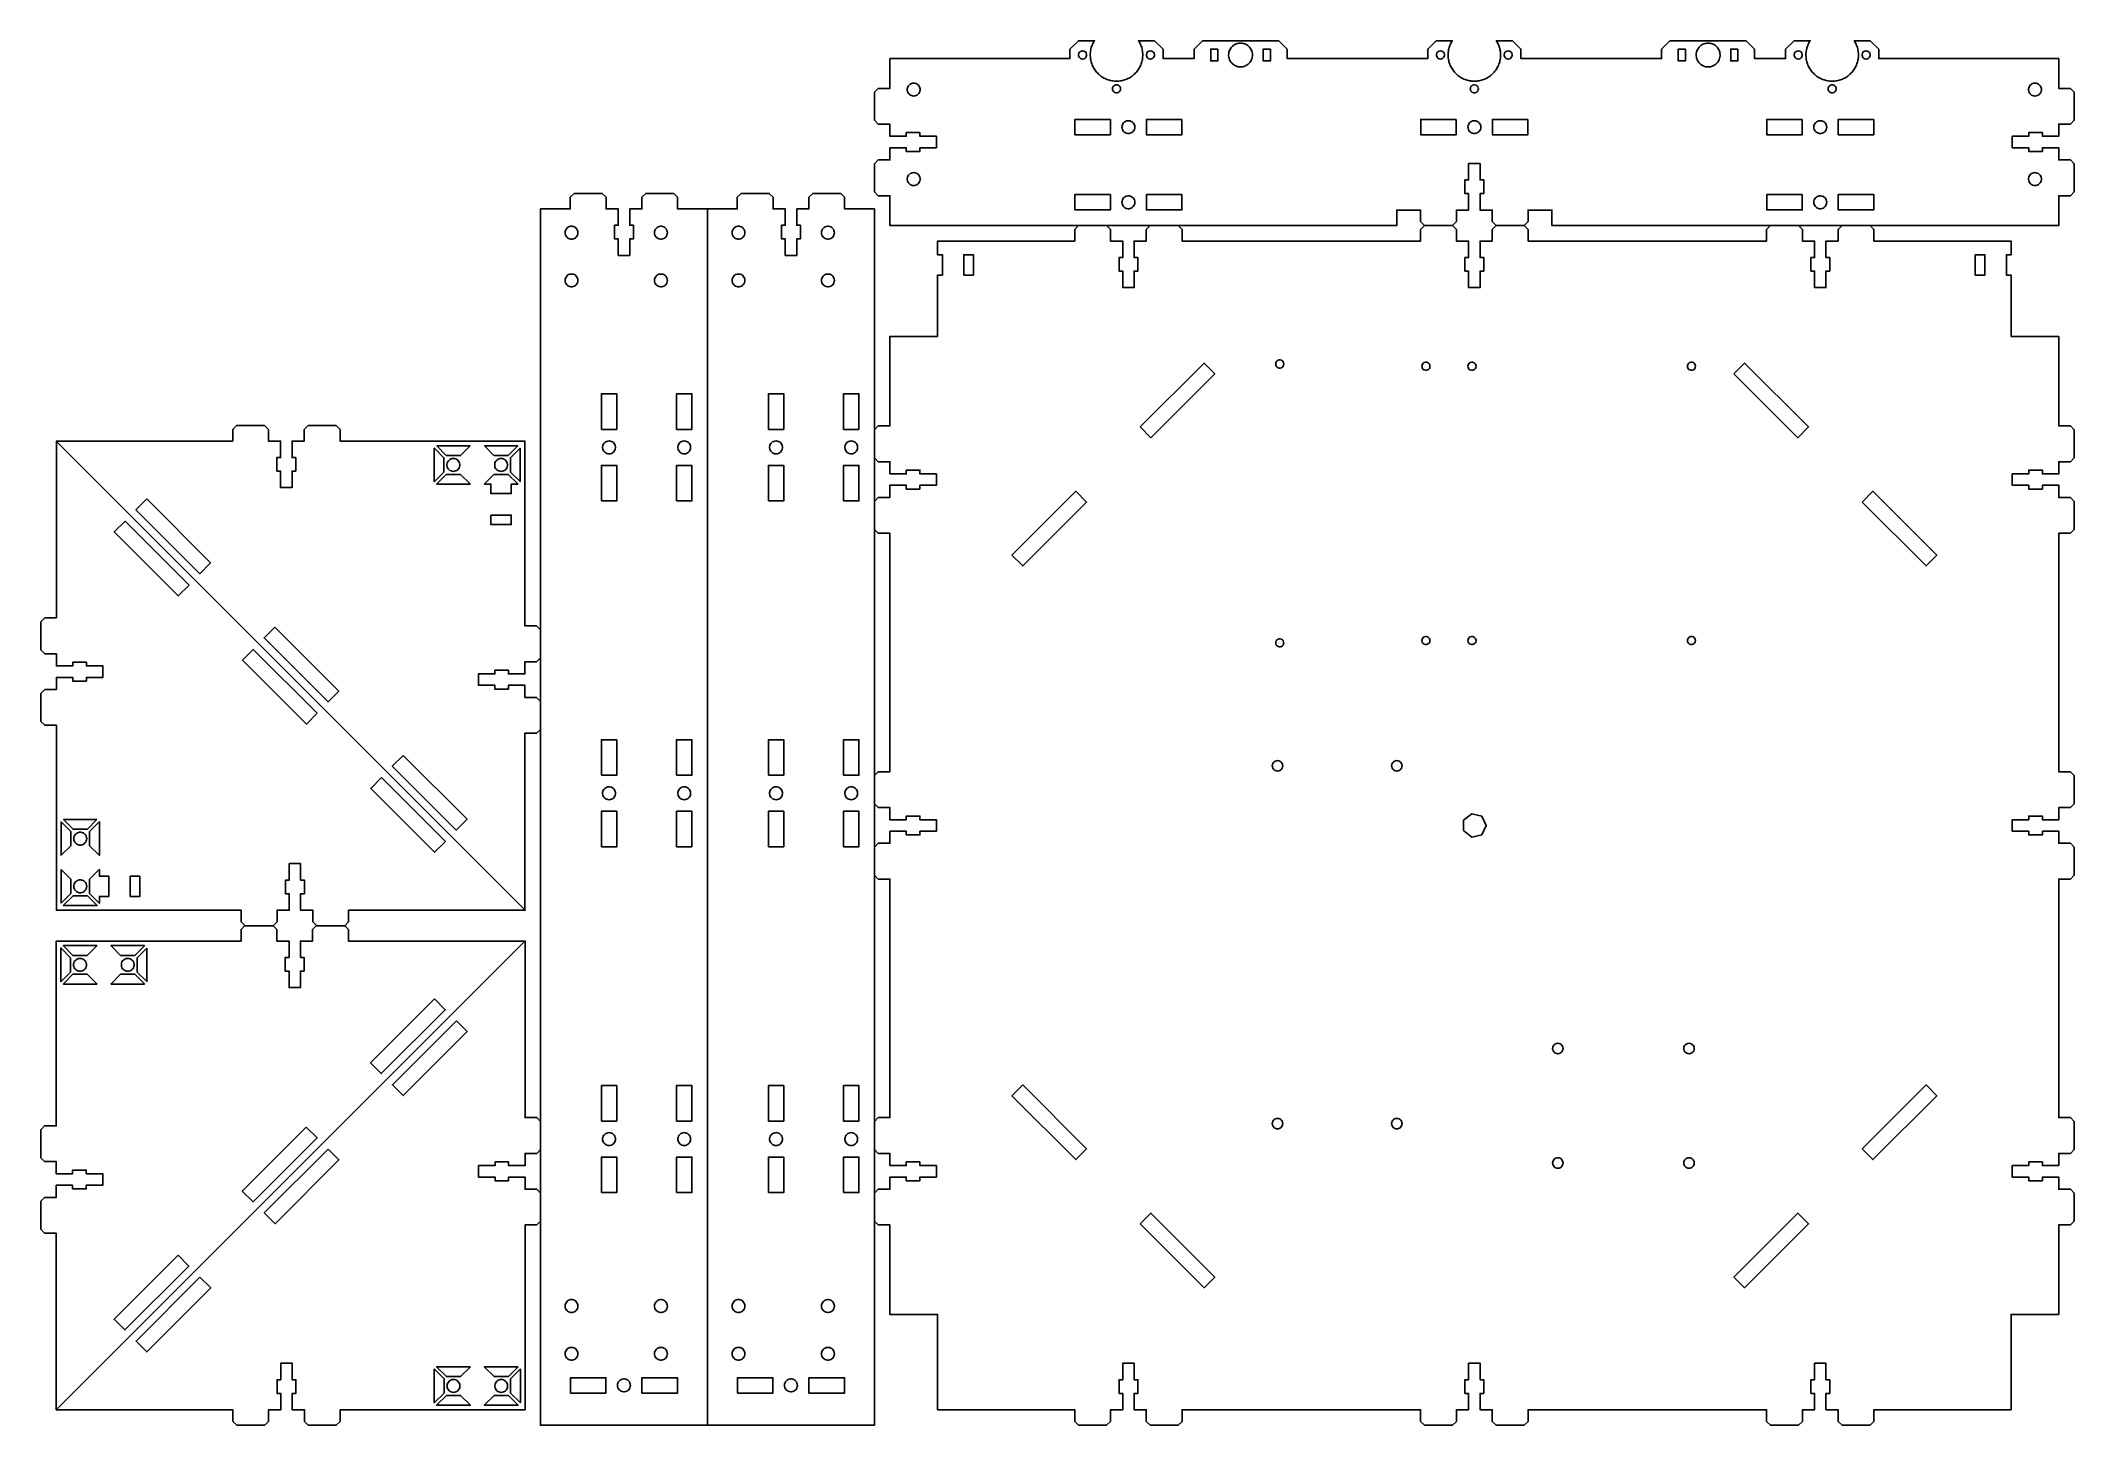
# Model space of a CAD drawing. Extents: x -253 to 2163, y 632 to 2277.
import ezdxf

# ---------------------------------------------------------------- set-up
doc = ezdxf.new("R2010")
doc.units = 0
doc.layers.add('Layer_1', color=7, linetype='CONTINUOUS')

msp = doc.modelspace()

# ---------------------------------------------------------------- linework, layer by layer
at = {"layer": 'Layer_1', "color": 7}
for points in [[(1023.424008, 2229.072916), (1022.018024, 2229.168436), (1020.617712, 2229.327476), (1019.225904, 2229.549476), (1017.845424, 2229.834356), (1016.479128, 2230.180996), (1015.12984, 2230.589156), (1013.800392, 2231.057716), (1012.493616, 2231.586116), (1011.21236, 2232.172916), (1009.95944, 2232.816916), (1008.737712, 2233.517076), (1007.54716, 2234.271716), (1006.390624, 2235.079236), (1005.273776, 2235.938436), (1004.196608, 2236.846916), (1003.16196, 2237.803396), (1002.16984, 2238.805396), (1001.225904, 2239.851396), (1000.330152, 2240.939076), (999.482592, 2242.065796), (998.688896, 2243.230036), (997.946216, 2244.428756), (997.260232, 2245.659876), (996.630944, 2246.920436), (996.058344, 2248.208516), (995.545272, 2249.520916), (995.091728, 2250.855236), (994.697712, 2252.208756), (994.368896, 2253.578436), (994.0996, 2254.962036), (993.892672, 2256.356116), (993.748104, 2257.758436), (993.668744, 2259.165236), (993.654576, 2260.574676), (993.70272, 2261.983156), (993.813304, 2263.388036), (993.986216, 2264.786676), (994.224328, 2266.175876), (994.5248, 2267.552676), (994.887632, 2268.914756), (995.309992, 2270.258916), (995.79472, 2271.582676), (996.338968, 2272.883236), (996.939912, 2274.157956), (997.597552, 2275.404116), (998.311888, 2276.619316), (998.708736, 2277.230196), (979.521016, 2277.230196), (969.55724, 2267.267236), (969.55724, 2255.970356), (755.541488, 2255.970356), (755.541488, 2220.537236), (741.722592, 2220.537236), (737.116296, 2215.930916), (737.116296, 2182.623876), (741.722592, 2178.017556), (755.541488, 2178.017556), (755.541488, 2163.560836), (775.100544, 2163.560836), (775.100544, 2167.954596), (791.258024, 2167.954596), (791.258024, 2163.560836), (810.81708, 2163.560836), (810.81708, 2149.954596), (791.258024, 2149.954596), (791.258024, 2145.560836), (775.100544, 2145.560836), (775.100544, 2149.954596), (755.541488, 2149.954596), (755.541488, 2135.497876), (741.722592, 2135.497876), (737.116296, 2130.891556), (737.116296, 2097.584516), (741.722592, 2092.978196), (755.541488, 2092.978196), (755.541488, 2057.545156), (1357.903696, 2057.545156), (1357.903696, 2075.970356), (1386.250153, 2075.970356), (1386.250153, 2062.151396), (1390.856452, 2057.545156), (1424.163538, 2057.545156), (1428.769838, 2062.151396), (1428.769838, 2075.970356), (1443.226558, 2075.970356), (1443.226558, 2095.529316), (1438.83283, 2095.529316), (1438.83283, 2111.686836), (1443.226558, 2111.686836), (1443.226558, 2131.245876), (1456.832802, 2131.245876), (1456.832802, 2111.686836), (1461.22653, 2111.686836), (1461.22653, 2095.529316), (1456.832802, 2095.529316), (1456.832802, 2075.970356), (1471.289522, 2075.970356), (1471.289522, 2062.151396), (1475.895822, 2057.545156), (1509.202908, 2057.545156), (1513.809207, 2062.151396), (1513.809207, 2075.970356), (1542.155664, 2075.970356), (1542.155664, 2057.545156), (2144.517872, 2057.545156), (2144.517872, 2092.978196), (2158.336768, 2092.978196), (2162.943064, 2097.584516), (2162.943064, 2130.891556), (2158.336768, 2135.497876), (2144.517872, 2135.497876), (2144.517872, 2149.954596), (2124.958816, 2149.954596), (2124.958816, 2145.560836), (2108.801336, 2145.560836), (2108.801336, 2149.954596), (2089.24228, 2149.954596), (2089.24228, 2163.560836), (2108.801336, 2163.560836), (2108.801336, 2167.954596), (2124.958816, 2167.954596), (2124.958816, 2163.560836), (2144.517872, 2163.560836), (2144.517872, 2178.017556), (2158.336768, 2178.017556), (2162.943064, 2182.623876), (2162.943064, 2215.930916), (2158.336768, 2220.537236), (2144.517872, 2220.537236), (2144.517872, 2255.970356), (1930.50212, 2255.970356), (1930.50212, 2267.267236), (1920.538344, 2277.230196), (1901.350624, 2277.230196), (1901.747472, 2276.619316)], [(1448.620705, 2229.072916), (1447.214585, 2229.168436), (1445.814222, 2229.327476), (1444.422496, 2229.549476), (1443.042194, 2229.834356), (1441.676178, 2230.180996), (1440.327198, 2230.589156), (1438.998061, 2231.057716), (1437.691459, 2231.586116), (1436.410086, 2232.172916), (1435.156521, 2232.816916), (1433.933314, 2233.517076), (1432.743047, 2234.271716), (1431.588042, 2235.079236), (1430.470766, 2235.938436), (1429.393431, 2236.846916), (1428.358247, 2237.803396), (1427.367311, 2238.805396), (1426.422694, 2239.851396), (1425.526322, 2240.939076), (1424.679982, 2242.065796), (1423.885431, 2243.230036), (1423.144285, 2244.428756), (1422.458102, 2245.659876), (1421.828215, 2246.920436), (1421.256042, 2248.208516), (1420.742405, 2249.520916), (1420.288861, 2250.855236), (1419.895979, 2252.208756), (1419.564609, 2253.578436), (1419.295602, 2254.962036), (1419.089239, 2256.356116), (1418.94609, 2257.758436), (1418.866434, 2259.165236), (1418.850564, 2260.574676), (1418.898466, 2261.983156), (1419.009869, 2263.388036), (1419.184483, 2264.786676), (1419.42231, 2266.175876), (1419.722499, 2267.552676), (1420.084766, 2268.914756), (1420.507979, 2270.258916), (1420.991854, 2271.582676), (1421.534688, 2272.883236), (1422.13603, 2274.157956), (1422.794234, 2275.404116), (1423.508083, 2276.619316), (1423.905047, 2277.230196), (1404.717018, 2277.230196), (1394.75409, 2267.267236), (1394.75409, 2255.970356), (1227.509992, 2255.970356), (1227.509992, 2267.267236), (1217.547064, 2277.230196), (1126.922592, 2277.230196), (1116.958816, 2267.267236), (1116.958816, 2255.970356), (1080.108424, 2255.970356), (1080.108424, 2267.267236), (1070.14464, 2277.230196), (1050.956928, 2277.230196), (1051.353776, 2276.619316), (1052.068104, 2275.404116), (1052.725744, 2274.157956), (1053.326688, 2272.883236), (1053.870944, 2271.582676), (1054.355664, 2270.258916), (1054.778024, 2268.914756), (1055.140864, 2267.552676), (1055.441336, 2266.175876), (1055.679448, 2264.786676), (1055.85236, 2263.388036), (1055.962912, 2261.983156), (1056.011072, 2260.574676), (1055.996936, 2259.165236), (1055.91756, 2257.758436), (1055.772984, 2256.356116), (1055.566056, 2254.962036), (1055.296768, 2253.578436), (1054.967952, 2252.208756), (1054.573936, 2250.855236), (1054.120392, 2249.520916), (1053.60732, 2248.208516), (1053.03472, 2246.920436), (1052.405432, 2245.659876), (1051.719448, 2244.428756), (1050.976768, 2243.230036), (1050.183064, 2242.065796), (1049.335504, 2240.939076), (1048.43976, 2239.851396), (1047.495824, 2238.805396), (1046.503696, 2237.803396), (1045.469048, 2236.846916), (1044.391888, 2235.938436), (1043.275032, 2235.079236), (1042.118496, 2234.271716), (1040.927952, 2233.517076), (1039.706216, 2232.816916), (1038.453304, 2232.172916), (1037.17204, 2231.586116), (1035.865272, 2231.057716), (1034.535824, 2230.589156), (1033.186528, 2230.180996), (1031.820232, 2229.834356), (1030.43976, 2229.549476), (1029.047944, 2229.327476), (1027.647632, 2229.168436), (1026.241648, 2229.072916), (1024.832832, 2229.040916)], [(1172.9408, 2274.377956), (1174.346784, 2274.237316), (1175.731792, 2273.957316), (1177.081936, 2273.540836), (1178.383888, 2272.991796), (1179.624896, 2272.316036), (1180.7922, 2271.520356), (1181.874752, 2270.612116), (1182.861208, 2269.600436), (1183.742216, 2268.495796), (1184.508704, 2267.308916), (1185.153304, 2266.051476), (1185.669488, 2264.736196), (1186.052168, 2263.376116), (1186.297648, 2261.984596), (1186.403096, 2260.575476), (1186.367976, 2259.162996), (1186.1922, 2257.761236), (1185.87784, 2256.383636), (1185.427976, 2255.044276), (1184.84688, 2253.756196), (1184.1402, 2252.532756), (1183.3156, 2251.385556), (1182.380456, 2250.325956), (1181.344672, 2249.364996), (1180.218464, 2248.511796), (1179.012896, 2247.775076), (1177.739856, 2247.161956), (1176.412104, 2246.678596), (1175.042688, 2246.329956), (1173.645488, 2246.119396), (1172.234408, 2246.048996), (1170.82332, 2246.119476), (1169.42612, 2246.329956), (1168.056704, 2246.678596), (1166.728952, 2247.161956), (1165.456768, 2247.775076), (1164.249208, 2248.511796), (1163.123856, 2249.364996), (1162.089208, 2250.325956), (1161.153776, 2251.385556), (1160.328896, 2252.532756), (1159.623064, 2253.756196), (1159.04196, 2255.044276), (1158.591256, 2256.383636), (1158.276608, 2257.761236), (1158.100864, 2259.162996), (1158.066864, 2260.575476), (1158.171728, 2261.984596), (1158.415504, 2263.376116), (1158.798184, 2264.736196), (1159.314088, 2266.051476), (1159.960392, 2267.308916), (1160.725744, 2268.495796), (1161.60732, 2269.600436), (1162.593776, 2270.612116), (1163.676608, 2271.520356), (1164.84448, 2272.316036), (1166.086056, 2272.991796), (1167.38688, 2273.540836), (1168.737016, 2273.957316), (1170.122024, 2274.237316), (1171.528008, 2274.377956), (1172.9408, 2274.377956)], [(1873.817712, 2229.072916), (1872.411728, 2229.168436), (1871.011416, 2229.327476), (1869.6196, 2229.549476), (1868.239128, 2229.834356), (1866.872832, 2230.180996), (1865.523536, 2230.589156), (1864.194088, 2231.057716), (1862.88732, 2231.586116), (1861.606056, 2232.172916), (1860.353144, 2232.816916), (1859.131408, 2233.517076), (1857.940864, 2234.271716), (1856.784328, 2235.079236), (1855.667472, 2235.938436), (1854.590312, 2236.846916), (1853.555664, 2237.803396), (1852.563536, 2238.805396), (1851.6196, 2239.851396), (1850.723856, 2240.939076), (1849.876296, 2242.065796), (1849.082592, 2243.230036), (1848.339912, 2244.428756), (1847.653928, 2245.659876), (1847.02464, 2246.920436), (1846.45204, 2248.208516), (1845.938968, 2249.520916), (1845.485424, 2250.855236), (1845.091408, 2252.208756), (1844.762592, 2253.578436), (1844.493304, 2254.962036), (1844.286376, 2256.356116), (1844.141808, 2257.758436), (1844.062448, 2259.165236), (1844.04828, 2260.574676), (1844.096424, 2261.983156), (1844.207, 2263.388036), (1844.379912, 2264.786676), (1844.618024, 2266.175876), (1844.918496, 2267.552676), (1845.281336, 2268.914756), (1845.703696, 2270.258916), (1846.188416, 2271.582676), (1846.732672, 2272.883236), (1847.333616, 2274.157956), (1847.991256, 2275.404116), (1848.705584, 2276.619316), (1849.102432, 2277.230196), (1829.91472, 2277.230196), (1819.950936, 2267.267236), (1819.950936, 2255.970356), (1783.100544, 2255.970356), (1783.100544, 2267.267236), (1773.136768, 2277.230196), (1682.512296, 2277.230196), (1672.549368, 2267.267236), (1672.549368, 2255.970356), (1505.30527, 2255.970356), (1505.30527, 2267.267236), (1495.342342, 2277.230196), (1476.154313, 2277.230196), (1476.551277, 2276.619316), (1477.265126, 2275.404116), (1477.92333, 2274.157956), (1478.524672, 2272.883236), (1479.067506, 2271.582676), (1479.551381, 2270.258916), (1479.974594, 2268.914756), (1480.336861, 2267.552676), (1480.63705, 2266.175876), (1480.874877, 2264.786676), (1481.049491, 2263.388036), (1481.160893, 2261.983156), (1481.208797, 2260.574676), (1481.192926, 2259.165236), (1481.113268, 2257.758436), (1480.970121, 2256.356116), (1480.763758, 2254.962036), (1480.494751, 2253.578436), (1480.163381, 2252.208756), (1479.770499, 2250.855236), (1479.316955, 2249.520916), (1478.803318, 2248.208516), (1478.231145, 2246.920436), (1477.601258, 2245.659876), (1476.915075, 2244.428756), (1476.173929, 2243.230036), (1475.379378, 2242.065796), (1474.533038, 2240.939076), (1473.636666, 2239.851396), (1472.692049, 2238.805396), (1471.701113, 2237.803396), (1470.665929, 2236.846916), (1469.588594, 2235.938436), (1468.471318, 2235.079236), (1467.316313, 2234.271716), (1466.126046, 2233.517076), (1464.902839, 2232.816916), (1463.649274, 2232.172916), (1462.367901, 2231.586116), (1461.061299, 2231.057716), (1459.732162, 2230.589156), (1458.383182, 2230.180996), (1457.017166, 2229.834356), (1455.636864, 2229.549476), (1454.245138, 2229.327476), (1452.844775, 2229.168436), (1451.438655, 2229.072916), (1450.02968, 2229.041156), (1448.620705, 2229.073156)], [(1728.531352, 2274.377956), (1729.937336, 2274.237316), (1731.322344, 2273.957316), (1732.67248, 2273.540836), (1733.973304, 2272.991796), (1735.21488, 2272.316036), (1736.382752, 2271.520356), (1737.465584, 2270.612116), (1738.45204, 2269.600436), (1739.333616, 2268.495796), (1740.098968, 2267.308916), (1740.745272, 2266.051476), (1741.261176, 2264.736196), (1741.643856, 2263.376116), (1741.887632, 2261.984596), (1741.992512, 2260.575476), (1741.958512, 2259.162996), (1741.782752, 2257.761236), (1741.468104, 2256.383636), (1741.0174, 2255.044276), (1740.436296, 2253.756196), (1739.730464, 2252.532756), (1738.905584, 2251.385556), (1737.970152, 2250.325956), (1736.935504, 2249.364996), (1735.810152, 2248.511796), (1734.602592, 2247.775076), (1733.330408, 2247.161956), (1732.002656, 2246.678596), (1730.63324, 2246.329956), (1729.23604, 2246.119396), (1727.824952, 2246.048996), (1726.413872, 2246.119476), (1725.016672, 2246.329956), (1723.647256, 2246.678596), (1722.319504, 2247.161956), (1721.046464, 2247.775076), (1719.840896, 2248.511796), (1718.714688, 2249.364996), (1717.678904, 2250.325956), (1716.74376, 2251.385556), (1715.91916, 2252.532756), (1715.21248, 2253.756196), (1714.631384, 2255.044276), (1714.18152, 2256.383636), (1713.86716, 2257.761236), (1713.691408, 2259.162996), (1713.656288, 2260.575476), (1713.761712, 2261.984596), (1714.007192, 2263.376116), (1714.389872, 2264.736196), (1714.906056, 2266.051476), (1715.550656, 2267.308916), (1716.317144, 2268.495796), (1717.198152, 2269.600436), (1718.184608, 2270.612116), (1719.26716, 2271.520356), (1720.434464, 2272.316036), (1721.675472, 2272.991796), (1722.977424, 2273.540836), (1724.327568, 2273.957316), (1725.712576, 2274.237316), (1727.11856, 2274.377956), (1728.531352, 2274.377956)], [(1901.747472, 2276.619316), (1902.461808, 2275.404116), (1903.119448, 2274.157956), (1903.720392, 2272.883236), (1904.26464, 2271.582676), (1904.749368, 2270.258916), (1905.171728, 2268.914756), (1905.53456, 2267.552676), (1905.835032, 2266.175876), (1906.073144, 2264.786676), (1906.246056, 2263.388036), (1906.356608, 2261.983156), (1906.404768, 2260.574676), (1906.39064, 2259.165236), (1906.311264, 2257.758436), (1906.166688, 2256.356116), (1905.95976, 2254.962036), (1905.690464, 2253.578436), (1905.361648, 2252.208756), (1904.967632, 2250.855236), (1904.514088, 2249.520916), (1904.001016, 2248.208516), (1903.428416, 2246.920436), (1902.799128, 2245.659876), (1902.113144, 2244.428756), (1901.370464, 2243.230036), (1900.576768, 2242.065796), (1899.729208, 2240.939076), (1898.833456, 2239.851396), (1897.88952, 2238.805396), (1896.8974, 2237.803396), (1895.862752, 2236.846916), (1894.785584, 2235.938436), (1893.668736, 2235.079236), (1892.5122, 2234.271716), (1891.321648, 2233.517076), (1890.09992, 2232.816916), (1888.847, 2232.172916), (1887.565744, 2231.586116), (1886.258968, 2231.057716), (1884.92952, 2230.589156), (1883.580232, 2230.180996), (1882.213936, 2229.834356), (1880.833456, 2229.549476), (1879.441648, 2229.327476), (1878.041336, 2229.168436), (1876.635352, 2229.072916), (1875.226528, 2229.040916)], [(985.938656, 2264.845876), (987.185904, 2264.276116), (988.223384, 2263.378116), (988.963224, 2262.224116), (989.351568, 2260.907956), (989.351568, 2259.536596), (988.963224, 2258.220436), (988.223384, 2257.066516), (987.185904, 2256.168436), (985.938656, 2255.598676), (984.580864, 2255.403396), (983.223064, 2255.598676), (981.975824, 2256.168436), (980.938344, 2257.066516), (980.198496, 2258.220436), (979.810152, 2259.536596), (979.810152, 2260.907956), (980.198496, 2262.224116), (980.938344, 2263.378116), (981.975824, 2264.276116), (983.223064, 2264.845876), (984.580864, 2265.041156), (985.938656, 2264.845876)], [(1066.442592, 2264.845876), (1067.68984, 2264.276116), (1068.72732, 2263.378116), (1069.46716, 2262.224116), (1069.855504, 2260.907956), (1069.855504, 2259.536596), (1069.46716, 2258.220436), (1068.72732, 2257.066516), (1067.68984, 2256.168436), (1066.442592, 2255.598676), (1065.0848, 2255.403396), (1063.727, 2255.598676), (1062.47976, 2256.168436), (1061.44228, 2257.066516), (1060.702432, 2258.220436), (1060.314088, 2259.536596), (1060.314088, 2260.907956), (1060.702432, 2262.224116), (1061.44228, 2263.378116), (1062.47976, 2264.276116), (1063.727, 2264.845876), (1065.0848, 2265.041156), (1066.442592, 2264.845876)], [(1145.305272, 2267.308916), (1145.305272, 2253.135716), (1136.801336, 2253.135716), (1136.801336, 2267.308916), (1145.305272, 2267.308916)], [(1207.667472, 2267.308916), (1207.667472, 2253.135716), (1199.163536, 2253.135716), (1199.163536, 2267.308916), (1207.667472, 2267.308916)], [(1411.135223, 2264.845876), (1412.383034, 2264.276116), (1413.419664, 2263.378116), (1414.161207, 2262.224116), (1414.54757, 2260.907956), (1414.54757, 2259.536596), (1414.161207, 2258.220436), (1413.419664, 2257.066516), (1412.383034, 2256.168436), (1411.135223, 2255.598676), (1409.777711, 2255.403396), (1408.4202, 2255.598676), (1407.172389, 2256.168436), (1406.135758, 2257.066516), (1405.394215, 2258.220436), (1405.007854, 2259.536596), (1405.007854, 2260.907956), (1405.394215, 2262.224116), (1406.135758, 2263.378116), (1407.172389, 2264.276116), (1408.4202, 2264.845876), (1409.777711, 2265.041156), (1411.135223, 2264.845876)], [(1491.63916, 2264.845876), (1492.886971, 2264.276116), (1493.923602, 2263.378116), (1494.665145, 2262.224116), (1495.051506, 2260.907956), (1495.051506, 2259.536596), (1494.665145, 2258.220436), (1493.923602, 2257.066516), (1492.886971, 2256.168436), (1491.63916, 2255.598676), (1490.281649, 2255.403396), (1488.924137, 2255.598676), (1487.676326, 2256.168436), (1486.639696, 2257.066516), (1485.898153, 2258.220436), (1485.51179, 2259.536596), (1485.51179, 2260.907956), (1485.898153, 2262.224116), (1486.639696, 2263.378116), (1487.676326, 2264.276116), (1488.924137, 2264.845876), (1490.281649, 2265.041156), (1491.63916, 2264.845876)], [(1700.895824, 2267.308916), (1700.895824, 2253.135716), (1692.391888, 2253.135716), (1692.391888, 2267.308916), (1700.895824, 2267.308916)], [(1763.258024, 2267.308916), (1763.258024, 2253.135716), (1754.754088, 2253.135716), (1754.754088, 2267.308916), (1763.258024, 2267.308916)], [(1836.33236, 2264.845876), (1837.5796, 2264.276116), (1838.61708, 2263.378116), (1839.356928, 2262.224116), (1839.745272, 2260.907956), (1839.745272, 2259.536596), (1839.356928, 2258.220436), (1838.61708, 2257.066516), (1837.5796, 2256.168436), (1836.33236, 2255.598676), (1834.97456, 2255.403396), (1833.616768, 2255.598676), (1832.36952, 2256.168436), (1831.33204, 2257.066516), (1830.5922, 2258.220436), (1830.203856, 2259.536596), (1830.203856, 2260.907956), (1830.5922, 2262.224116), (1831.33204, 2263.378116), (1832.36952, 2264.276116), (1833.616768, 2264.845876), (1834.97456, 2265.041156), (1836.33236, 2264.845876)], [(1916.836296, 2264.845876), (1918.083536, 2264.276116), (1919.121016, 2263.378116), (1919.860864, 2262.224116), (1920.249208, 2260.907956), (1920.249208, 2259.536596), (1919.860864, 2258.220436), (1919.121016, 2257.066516), (1918.083536, 2256.168436), (1916.836296, 2255.598676), (1915.478496, 2255.403396), (1914.120704, 2255.598676), (1912.873456, 2256.168436), (1911.835976, 2257.066516), (1911.096136, 2258.220436), (1910.707792, 2259.536596), (1910.707792, 2260.907956), (1911.096136, 2262.224116), (1911.835976, 2263.378116), (1912.873456, 2264.276116), (1914.120704, 2264.845876), (1915.478496, 2265.041156), (1916.836296, 2264.845876)], [(785.293936, 2226.643076), (786.651728, 2226.256676), (787.915976, 2225.627156), (789.044168, 2224.775876), (789.996608, 2223.732196), (790.739288, 2222.531396), (791.24952, 2221.214436), (791.507472, 2219.826036), (791.507472, 2218.413796), (791.24952, 2217.025396), (790.739288, 2215.708436), (789.996608, 2214.507716), (789.044168, 2213.463956), (787.915976, 2212.612676), (786.651728, 2211.983156), (785.293936, 2211.596756), (783.887952, 2211.466356), (782.48196, 2211.596756), (781.124168, 2211.983156), (779.859912, 2212.612676), (778.731728, 2213.463956), (777.779288, 2214.507716), (777.036608, 2215.708436), (776.526376, 2217.025396), (776.268416, 2218.413796), (776.268416, 2219.826036), (776.526376, 2221.214436), (777.036608, 2222.531396), (777.779288, 2223.732196), (778.731728, 2224.775876), (779.859912, 2225.627156), (781.124168, 2226.256676), (782.48196, 2226.643076), (783.887952, 2226.773476), (785.293936, 2226.643076)], [(1025.518816, 2224.740196), (1026.834088, 2224.353796), (1027.987792, 2223.612276), (1028.886376, 2222.575636), (1029.456136, 2221.327796), (1029.651728, 2219.970356), (1029.456136, 2218.612516), (1028.886376, 2217.364996), (1027.987792, 2216.328356), (1026.834088, 2215.586836), (1025.518816, 2215.200436), (1024.146848, 2215.200436), (1022.831568, 2215.586836), (1021.677872, 2216.328356), (1020.779288, 2217.364996), (1020.20952, 2218.612516), (1020.013936, 2219.970356), (1020.20952, 2221.327796), (1020.779288, 2222.575636), (1021.677872, 2223.612276), (1022.831568, 2224.353796), (1024.146848, 2224.740196), (1025.518816, 2224.740196)], [(1024.832832, 2229.041156), (1023.424008, 2229.073156)], [(1450.71546, 2224.740196), (1452.031484, 2224.353796), (1453.18535, 2223.612276), (1454.083592, 2222.575636), (1454.653355, 2221.327796), (1454.848578, 2219.970356), (1454.653355, 2218.612516), (1454.083592, 2217.364996), (1453.18535, 2216.328356), (1452.031484, 2215.586836), (1450.71546, 2215.200436), (1449.3439, 2215.200436), (1448.027876, 2215.586836), (1446.87401, 2216.328356), (1445.975768, 2217.364996), (1445.406005, 2218.612516), (1445.210782, 2219.970356), (1445.406005, 2221.327796), (1445.975768, 2222.575636), (1446.87401, 2223.612276), (1448.027876, 2224.353796), (1449.3439, 2224.740196), (1450.71546, 2224.740196)], [(1875.912512, 2224.740196), (1877.227792, 2224.353796), (1878.381488, 2223.612276), (1879.280072, 2222.575636), (1879.84984, 2221.327796), (1880.045424, 2219.970356), (1879.84984, 2218.612516), (1879.280072, 2217.364996), (1878.381488, 2216.328356), (1877.227792, 2215.586836), (1875.912512, 2215.200436), (1874.540544, 2215.200436), (1873.225272, 2215.586836), (1872.071568, 2216.328356), (1871.172984, 2217.364996), (1870.603224, 2218.612516), (1870.407632, 2219.970356), (1870.603224, 2221.327796), (1871.172984, 2222.575636), (1872.071568, 2223.612276), (1873.225272, 2224.353796), (1874.540544, 2224.740196), (1875.912512, 2224.740196)], [(1875.226528, 2229.041156), (1873.817712, 2229.073156)], [(2117.5774, 2226.643076), (2118.935192, 2226.256676), (2120.199448, 2225.627156), (2121.327632, 2224.775876), (2122.280072, 2223.732196), (2123.022752, 2222.531396), (2123.532984, 2221.214436), (2123.790944, 2219.826036), (2123.790944, 2218.413796), (2123.532984, 2217.025396), (2123.022752, 2215.708436), (2122.280072, 2214.507716), (2121.327632, 2213.463956), (2120.199448, 2212.612676), (2118.935192, 2211.983156), (2117.5774, 2211.596756), (2116.171408, 2211.466356), (2114.765424, 2211.596756), (2113.407632, 2211.983156), (2112.143384, 2212.612676), (2111.015192, 2213.463956), (2110.062752, 2214.507716), (2109.320072, 2215.708436), (2108.80984, 2217.025396), (2108.551888, 2218.413796), (2108.551888, 2219.826036), (2108.80984, 2221.214436), (2109.320072, 2222.531396), (2110.062752, 2223.732196), (2111.015192, 2224.775876), (2112.143384, 2225.627156), (2113.407632, 2226.256676), (2114.765424, 2226.643076), (2116.171408, 2226.773476), (2117.5774, 2226.643076)], [(1017.60448, 2183.545156), (1017.60448, 2165.403396), (975.368264, 2165.403396), (975.368264, 2183.545156), (1017.60448, 2183.545156)], [(1039.711888, 2182.095236), (1041.100864, 2181.835556), (1042.416136, 2181.325316), (1043.618024, 2180.581796), (1044.661176, 2179.630516), (1045.514408, 2178.503396), (1046.143696, 2177.238916), (1046.529208, 2175.880516), (1046.6596, 2174.474276), (1046.529208, 2173.067956), (1046.143696, 2171.709316), (1045.514408, 2170.445076), (1044.661176, 2169.318036), (1043.618024, 2168.366756), (1042.416136, 2167.623236), (1041.100864, 2167.112996), (1039.711888, 2166.853316), (1038.300232, 2166.853316), (1036.911256, 2167.112996), (1035.595976, 2167.623236), (1034.394088, 2168.366756), (1033.350936, 2169.318036), (1032.497712, 2170.445076), (1031.868416, 2171.709316), (1031.482912, 2173.067956), (1031.352512, 2174.474276), (1031.482912, 2175.880516), (1031.868416, 2177.238916), (1032.497712, 2178.503396), (1033.350936, 2179.630516), (1034.394088, 2180.581796), (1035.595976, 2181.325316), (1036.911256, 2181.835556), (1038.300232, 2182.095236), (1039.711888, 2182.095236)], [(1102.643856, 2183.545156), (1102.643856, 2165.403396), (1060.407632, 2165.403396), (1060.407632, 2183.545156), (1102.643856, 2183.545156)], [(1428.628134, 2183.545156), (1428.628134, 2165.403396), (1386.391885, 2165.403396), (1386.391885, 2183.545156), (1428.628134, 2183.545156)], [(1450.735833, 2182.095236), (1452.124132, 2181.835556), (1453.441148, 2181.325316), (1454.64196, 2180.581796), (1455.685705, 2179.630516), (1456.536836, 2178.503396), (1457.166382, 2177.238916), (1457.552886, 2175.880516), (1457.683223, 2174.474276), (1457.552886, 2173.067956), (1457.166382, 2171.709316), (1456.536836, 2170.445076), (1455.685705, 2169.318036), (1454.64196, 2168.366756), (1453.441148, 2167.623236), (1452.124132, 2167.112996), (1450.735833, 2166.853316), (1449.323527, 2166.853316), (1447.935228, 2167.112996), (1446.618212, 2167.623236), (1445.4174, 2168.366756), (1444.373655, 2169.318036), (1443.522524, 2170.445076), (1442.892978, 2171.709316), (1442.506474, 2173.067956), (1442.376137, 2174.474276), (1442.506474, 2175.880516), (1442.892978, 2177.238916), (1443.522524, 2178.503396), (1444.373655, 2179.630516), (1445.4174, 2180.581796), (1446.618212, 2181.325316), (1447.935228, 2181.835556), (1449.323527, 2182.095236), (1450.735833, 2182.095236)], [(1513.667475, 2183.545156), (1513.667475, 2165.403396), (1471.431226, 2165.403396), (1471.431226, 2183.545156), (1513.667475, 2183.545156)], [(1839.651728, 2183.545156), (1839.651728, 2165.403396), (1797.415504, 2165.403396), (1797.415504, 2183.545156), (1839.651728, 2183.545156)], [(1861.759128, 2182.095236), (1863.148104, 2181.835556), (1864.463384, 2181.325316), (1865.665272, 2180.581796), (1866.708424, 2179.630516), (1867.561648, 2178.503396), (1868.190944, 2177.238916), (1868.576448, 2175.880516), (1868.706848, 2174.474276), (1868.576448, 2173.067956), (1868.190944, 2171.709316), (1867.561648, 2170.445076), (1866.708424, 2169.318036), (1865.665272, 2168.366756), (1864.463384, 2167.623236), (1863.148104, 2167.112996), (1861.759128, 2166.853316), (1860.347472, 2166.853316), (1858.958496, 2167.112996), (1857.643224, 2167.623236), (1856.441336, 2168.366756), (1855.398184, 2169.318036), (1854.544952, 2170.445076), (1853.915664, 2171.709316), (1853.530152, 2173.067956), (1853.39976, 2174.474276), (1853.530152, 2175.880516), (1853.915664, 2177.238916), (1854.544952, 2178.503396), (1855.398184, 2179.630516), (1856.441336, 2180.581796), (1857.643224, 2181.325316), (1858.958496, 2181.835556), (1860.347472, 2182.095236), (1861.759128, 2182.095236)], [(1924.691096, 2183.545156), (1924.691096, 2165.403396), (1882.45488, 2165.403396), (1882.45488, 2183.545156), (1924.691096, 2183.545156)], [(785.293936, 2120.343876), (786.651728, 2119.957476), (787.915976, 2119.327956), (789.044168, 2118.476676), (789.996608, 2117.432996), (790.739288, 2116.232196), (791.24952, 2114.915236), (791.507472, 2113.526836), (791.507472, 2112.114516), (791.24952, 2110.726196), (790.739288, 2109.409156), (789.996608, 2108.208436), (789.044168, 2107.164676), (787.915976, 2106.313556), (786.651728, 2105.683956), (785.293936, 2105.297476), (783.887952, 2105.167156), (782.48196, 2105.297476), (781.124168, 2105.683956), (779.859912, 2106.313556), (778.731728, 2107.164676), (777.779288, 2108.208436), (777.036608, 2109.409156), (776.526376, 2110.726196), (776.268416, 2112.114516), (776.268416, 2113.526836), (776.526376, 2114.915236), (777.036608, 2116.232196), (777.779288, 2117.432996), (778.731728, 2118.476676), (779.859912, 2119.327956), (781.124168, 2119.957476), (782.48196, 2120.343876), (783.887952, 2120.474276), (785.293936, 2120.343876)], [(2117.5774, 2120.343876), (2118.935192, 2119.957476), (2120.199448, 2119.327956), (2121.327632, 2118.476676), (2122.280072, 2117.432996), (2123.022752, 2116.232196), (2123.532984, 2114.915236), (2123.790944, 2113.526836), (2123.790944, 2112.114516), (2123.532984, 2110.726196), (2123.022752, 2109.409156), (2122.280072, 2108.208436), (2121.327632, 2107.164676), (2120.199448, 2106.313556), (2118.935192, 2105.683956), (2117.5774, 2105.297476), (2116.171408, 2105.167156), (2114.765424, 2105.297476), (2113.407632, 2105.683956), (2112.143384, 2106.313556), (2111.015192, 2107.164676), (2110.062752, 2108.208436), (2109.320072, 2109.409156), (2108.80984, 2110.726196), (2108.551888, 2112.114516), (2108.551888, 2113.526836), (2108.80984, 2114.915236), (2109.320072, 2116.232196), (2110.062752, 2117.432996), (2111.015192, 2118.476676), (2112.143384, 2119.327956), (2113.407632, 2119.957476), (2114.765424, 2120.343876), (2116.171408, 2120.474276), (2117.5774, 2120.343876)], [(538.818723, 2077.354908), (503.385653, 2077.354908), (503.385653, 2091.173804), (498.779353, 2095.780108), (465.472266, 2095.780108), (460.865967, 2091.173804), (460.865967, 2077.354908), (446.409274, 2077.354908), (446.409274, 2057.795852), (450.802975, 2057.795852), (450.802975, 2041.638372), (446.409274, 2041.638372), (446.409274, 2022.079316), (432.802975, 2022.079316), (432.802975, 2041.638372), (428.409272, 2041.638372), (428.409272, 2057.795852), (432.802975, 2057.795852), (432.802975, 2077.354908), (418.34628, 2077.354908), (418.34628, 2091.173804), (413.739984, 2095.780108), (380.432896, 2095.780108), (375.8266, 2091.173804), (375.8266, 2077.354908), (340.393528, 2077.354908), (340.393528, 631.685604), (538.818723, 631.685604), (538.818723, 2077.354908)], [(737.23912, 2077.354845), (701.806056, 2077.354845), (701.806056, 2091.173725), (697.199752, 2095.780045), (663.892664, 2095.780045), (659.286368, 2091.173725), (659.286368, 2077.354845), (644.829672, 2077.354845), (644.829672, 2057.795805), (649.223376, 2057.795805), (649.223376, 2041.638365), (644.829672, 2041.638365), (644.829672, 2022.079245), (631.223376, 2022.079245), (631.223376, 2041.638365), (626.829672, 2041.638365), (626.829672, 2057.795805), (631.223376, 2057.795805), (631.223376, 2077.354845), (616.76668, 2077.354845), (616.76668, 2091.173725), (612.160384, 2095.780045), (578.853296, 2095.780045), (574.247, 2091.173725), (574.247, 2077.354845), (538.813928, 2077.354845)], [(1017.60448, 2094.253796), (1017.60448, 2076.112036), (975.368264, 2076.112036), (975.368264, 2094.253796), (1017.60448, 2094.253796)], [(1039.711888, 2092.803796), (1041.100864, 2092.544276), (1042.416136, 2092.034036), (1043.618024, 2091.290516), (1044.661176, 2090.339076), (1045.514408, 2089.211956), (1046.143696, 2087.947636), (1046.529208, 2086.589236), (1046.6596, 2085.182916), (1046.529208, 2083.776596), (1046.143696, 2082.418196), (1045.514408, 2081.153876), (1044.661176, 2080.026756), (1043.618024, 2079.075316), (1042.416136, 2078.331796), (1041.100864, 2077.821556), (1039.711888, 2077.562036), (1038.300232, 2077.562036), (1036.911256, 2077.821556), (1035.595976, 2078.331796), (1034.394088, 2079.075316), (1033.350936, 2080.026756), (1032.497712, 2081.153876), (1031.868416, 2082.418196), (1031.482912, 2083.776596), (1031.352512, 2085.182916), (1031.482912, 2086.589236), (1031.868416, 2087.947636), (1032.497712, 2089.211956), (1033.350936, 2090.339076), (1034.394088, 2091.290516), (1035.595976, 2092.034036), (1036.911256, 2092.544276), (1038.300232, 2092.803796), (1039.711888, 2092.803796)], [(1102.643856, 2094.253796), (1102.643856, 2076.112036), (1060.407632, 2076.112036), (1060.407632, 2094.253796), (1102.643856, 2094.253796)], [(1839.651728, 2094.253796), (1839.651728, 2076.112036), (1797.415504, 2076.112036), (1797.415504, 2094.253796), (1839.651728, 2094.253796)], [(1861.759128, 2092.803796), (1863.148104, 2092.544276), (1864.463384, 2092.034036), (1865.665272, 2091.290516), (1866.708424, 2090.339076), (1867.561648, 2089.211956), (1868.190944, 2087.947636), (1868.576448, 2086.589236), (1868.706848, 2085.182916), (1868.576448, 2083.776596), (1868.190944, 2082.418196), (1867.561648, 2081.153876), (1866.708424, 2080.026756), (1865.665272, 2079.075316), (1864.463384, 2078.331796), (1863.148104, 2077.821556), (1861.759128, 2077.562036), (1860.347472, 2077.562036), (1858.958496, 2077.821556), (1857.643224, 2078.331796), (1856.441336, 2079.075316), (1855.398184, 2080.026756), (1854.544952, 2081.153876), (1853.915664, 2082.418196), (1853.530152, 2083.776596), (1853.39976, 2085.182916), (1853.530152, 2086.589236), (1853.915664, 2087.947636), (1854.544952, 2089.211956), (1855.398184, 2090.339076), (1856.441336, 2091.290516), (1857.643224, 2092.034036), (1858.958496, 2092.544276), (1860.347472, 2092.803796), (1861.759128, 2092.803796)], [(1924.691096, 2094.253796), (1924.691096, 2076.112036), (1882.45488, 2076.112036), (1882.45488, 2094.253796), (1924.691096, 2094.253796)], [(376.537808, 2041.388924), (375.1494, 2041.646876), (373.832424, 2042.157116), (372.631672, 2042.899788), (371.587952, 2043.852236), (370.736704, 2044.98042), (370.107136, 2046.244676), (369.720768, 2047.602468), (369.590376, 2049.008452), (369.720768, 2050.414436), (370.107136, 2051.772236), (370.736704, 2053.036484), (371.587952, 2054.164676), (372.631672, 2055.117116), (373.832424, 2055.859788), (375.1494, 2056.370028), (376.537808, 2056.62798), (377.950032, 2056.62798), (379.33844, 2056.370028), (380.655416, 2055.859788), (381.856176, 2055.117116), (382.899888, 2054.164676), (383.751136, 2053.036484), (384.380704, 2051.772236), (384.767072, 2050.414436), (384.897464, 2049.008452), (384.767072, 2047.602468), (384.380704, 2046.244676), (383.751136, 2044.98042), (382.899888, 2043.852236), (381.856176, 2042.899788), (380.655416, 2042.157116), (379.33844, 2041.646876), (377.950032, 2041.388924), (376.537808, 2041.388924)], [(482.836994, 2041.388924), (481.448613, 2041.646876), (480.131637, 2042.157116), (478.930881, 2042.899788), (477.887164, 2043.852236), (477.03592, 2044.98042), (476.406346, 2046.244676), (476.019983, 2047.602468), (475.88959, 2049.008452), (476.019983, 2050.414436), (476.406346, 2051.772236), (477.03592, 2053.036484), (477.887164, 2054.164676), (478.930881, 2055.117116), (480.131637, 2055.859788), (481.448613, 2056.370028), (482.836994, 2056.62798), (484.249328, 2056.62798), (485.637624, 2056.370028), (486.954657, 2055.859788), (488.155442, 2055.117116), (489.199186, 2054.164676), (490.050317, 2053.036484), (490.679863, 2051.772236), (491.066396, 2050.414436), (491.196704, 2049.008452), (491.066396, 2047.602468), (490.679863, 2046.244676), (490.050317, 2044.98042), (489.199186, 2043.852236), (488.155442, 2042.899788), (486.954657, 2042.157116), (485.637624, 2041.646876), (484.249328, 2041.388924), (482.836994, 2041.388924)], [(538.813928, 631.685565), (737.23912, 631.685565), (737.23912, 2077.354845)], [(574.958208, 2041.388925), (573.5698, 2041.646845), (572.252824, 2042.157085), (571.052072, 2042.899725), (570.008352, 2043.852205), (569.157104, 2044.980365), (568.527536, 2046.244605), (568.141168, 2047.602445), (568.010776, 2049.008445), (568.141168, 2050.414365), (568.527536, 2051.772205), (569.157104, 2053.036445), (570.008352, 2054.164605), (571.052072, 2055.117085), (572.252824, 2055.859725), (573.5698, 2056.369965), (574.958208, 2056.627965), (576.370432, 2056.627965), (577.75884, 2056.369965), (579.075816, 2055.859725), (580.276576, 2055.117085), (581.320288, 2054.164605), (582.171536, 2053.036445), (582.801104, 2051.772205), (583.187472, 2050.414365), (583.317864, 2049.008445), (583.187472, 2047.602445), (582.801104, 2046.244605), (582.171536, 2044.980365), (581.320288, 2043.852205), (580.276576, 2042.899725), (579.075816, 2042.157085), (577.75884, 2041.646845), (576.370432, 2041.388925), (574.958208, 2041.388925)], [(681.257392, 2041.388925), (679.869016, 2041.646845), (678.55204, 2042.157085), (677.35128, 2042.899725), (676.30756, 2043.852205), (675.45632, 2044.980365), (674.826744, 2046.244605), (674.440384, 2047.602445), (674.309992, 2049.008445), (674.440384, 2050.414365), (674.826744, 2051.772205), (675.45632, 2053.036445), (676.30756, 2054.164605), (677.35128, 2055.117085), (678.55204, 2055.859725), (679.869016, 2056.369965), (681.257392, 2056.627965), (682.669728, 2056.627965), (684.058024, 2056.369965), (685.375056, 2055.859725), (686.57584, 2055.117085), (687.619584, 2054.164605), (688.47072, 2053.036445), (689.100264, 2051.772205), (689.4868, 2050.414365), (689.617104, 2049.008445), (689.4868, 2047.602445), (689.100264, 2046.244605), (688.47072, 2044.980365), (687.619584, 2043.852205), (686.57584, 2042.899725), (685.375056, 2042.157085), (684.058024, 2041.646845), (682.669728, 2041.388925), (681.257392, 2041.388925)], [(979.8328, 2057.512324), (975.22656, 2052.906084), (975.22656, 2039.087124), (812.2344, 2039.087124), (812.2344, 2022.787924), (817.90368, 2022.787924), (817.90368, 1998.693444), (812.2344, 1998.693444), (812.2344, 1925.701364), (755.541488, 1925.701364), (755.541488, 1819.402084), (741.722592, 1819.402084), (737.116296, 1814.795844)], [(737.116296, 874.402084), (741.722592, 869.795844), (755.541488, 869.795844), (755.541488, 763.496564), (812.2344, 763.496564), (812.2344, 650.110804), (975.22656, 650.110804), (975.22656, 636.291844), (979.8328, 631.685604), (1013.13992, 631.685604), (1017.74624, 636.291844), (1017.74624, 650.110804), (1032.20288, 650.110804), (1032.20288, 669.669844), (1027.8092, 669.669844), (1027.8092, 685.827284), (1032.20288, 685.827284), (1032.20288, 705.386324), (1045.8092, 705.386324), (1045.8092, 685.827284), (1050.20288, 685.827284), (1050.20288, 669.669844), (1045.8092, 669.669844), (1045.8092, 650.110804), (1060.26592, 650.110804), (1060.26592, 636.291844), (1064.87224, 631.685604), (1098.17928, 631.685604), (1102.7856, 636.291844), (1102.7856, 650.110804), (1386.25016, 650.110804), (1386.25016, 636.291844), (1390.85648, 631.685604), (1424.16352, 631.685604), (1428.76984, 636.291844), (1428.76984, 650.110804), (1443.22656, 650.110804), (1443.22656, 669.669844), (1438.8328, 669.669844), (1438.8328, 685.827284), (1443.22656, 685.827284), (1443.22656, 705.386324), (1456.8328, 705.386324), (1456.8328, 685.827284), (1461.22656, 685.827284), (1461.22656, 669.669844), (1456.8328, 669.669844), (1456.8328, 650.110804), (1471.28952, 650.110804), (1471.28952, 636.291844), (1475.89584, 631.685604), (1509.20288, 631.685604), (1513.8092, 636.291844), (1513.8092, 650.110804), (1797.27376, 650.110804), (1797.27376, 636.291844), (1801.88008, 631.685604), (1835.18712, 631.685604), (1839.79344, 636.291844), (1839.79344, 650.110804), (1854.25016, 650.110804), (1854.25016, 669.669844), (1849.85648, 669.669844), (1849.85648, 685.827284), (1854.25016, 685.827284), (1854.25016, 705.386324), (1867.85648, 705.386324), (1867.85648, 685.827284), (1872.25016, 685.827284), (1872.25016, 669.669844), (1867.85648, 669.669844), (1867.85648, 650.110804), (1882.31312, 650.110804), (1882.31312, 636.291844), (1886.91944, 631.685604), (1920.22656, 631.685604), (1924.8328, 636.291844), (1924.8328, 650.110804), (2087.82496, 650.110804), (2087.82496, 763.496564), (2144.51784, 763.496564), (2144.51784, 869.795844), (2158.3368, 869.795844), (2162.94304, 874.402084), (2162.94304, 907.709204), (2158.3368, 912.315524), (2144.51784, 912.315524), (2144.51784, 926.772164), (2124.9588, 926.772164), (2124.9588, 922.378484), (2108.80136, 922.378484), (2108.80136, 926.772164), (2089.24232, 926.772164), (2089.24232, 940.378484), (2108.80136, 940.378484), (2108.80136, 944.772164), (2124.9588, 944.772164), (2124.9588, 940.378484), (2144.51784, 940.378484), (2144.51784, 954.835204), (2158.3368, 954.835204), (2162.94304, 959.441444), (2162.94304, 992.748564), (2158.3368, 997.354884), (2144.51784, 997.354884), (2144.51784, 1280.819444), (2158.3368, 1280.819444), (2162.94304, 1285.425764), (2162.94304, 1318.732804), (2158.3368, 1323.339124), (2144.51784, 1323.339124), (2144.51784, 1337.795844), (2124.9588, 1337.795844), (2124.9588, 1333.402084), (2108.80136, 1333.402084), (2108.80136, 1337.795844), (2089.24232, 1337.795844), (2089.24232, 1351.402084), (2108.80136, 1351.402084), (2108.80136, 1355.795844), (2124.9588, 1355.795844), (2124.9588, 1351.402084), (2144.51784, 1351.402084), (2144.51784, 1365.858804), (2158.3368, 1365.858804), (2162.94304, 1370.465124), (2162.94304, 1403.772188), (2158.3368, 1408.378492), (2144.51784, 1408.378492), (2144.51784, 1691.843044), (2158.3368, 1691.843044), (2162.94304, 1696.449364), (2162.94304, 1729.756484), (2158.3368, 1734.362724), (2144.51784, 1734.362724), (2144.51784, 1748.819444), (2124.9588, 1748.819444), (2124.9588, 1744.425764), (2108.80136, 1744.425764), (2108.80136, 1748.819444), (2089.24232, 1748.819444), (2089.24232, 1762.425764), (2108.80136, 1762.425764), (2108.80136, 1766.819444), (2124.9588, 1766.819444), (2124.9588, 1762.425764), (2144.51784, 1762.425764), (2144.51784, 1776.882404), (2158.3368, 1776.882404), (2162.94304, 1781.488724), (2162.94304, 1814.795844), (2158.3368, 1819.402084), (2144.51784, 1819.402084), (2144.51784, 1925.701364), (2087.82496, 1925.701364), (2087.82496, 1998.693444), (2082.15568, 1998.693444), (2082.15568, 2022.787924), (2087.82496, 2022.787924), (2087.82496, 2039.087124), (1924.8328, 2039.087124), (1924.8328, 2052.906084), (1920.22656, 2057.512324)], [(1064.87224, 2057.512324), (1060.26592, 2052.906084), (1060.26592, 2039.087124), (1045.8092, 2039.087124), (1045.8092, 2019.528084), (1050.20288, 2019.528084), (1050.20288, 2003.370644), (1045.8092, 2003.370644), (1045.8092, 1983.811524), (1032.20288, 1983.811524), (1032.20288, 2003.370644), (1027.8092, 2003.370644), (1027.8092, 2019.528084), (1032.20288, 2019.528084), (1032.20288, 2039.087124), (1017.74624, 2039.087124), (1017.74624, 2052.906084), (1013.13992, 2057.512324)], [(1390.85648, 2057.512324), (1386.25016, 2052.906084), (1386.25016, 2039.087124), (1102.7856, 2039.087124), (1102.7856, 2052.906084), (1098.17928, 2057.512324)], [(1475.89584, 2057.512324), (1471.28952, 2052.906084), (1471.28952, 2039.087124), (1456.8328, 2039.087124), (1456.8328, 2019.528084), (1461.22656, 2019.528084), (1461.22656, 2003.370644), (1456.8328, 2003.370644), (1456.8328, 1983.811524), (1443.22656, 1983.811524), (1443.22656, 2003.370644), (1438.8328, 2003.370644), (1438.8328, 2019.528084), (1443.22656, 2019.528084), (1443.22656, 2039.087124), (1428.76984, 2039.087124), (1428.76984, 2052.906084), (1424.16352, 2057.512324)], [(1801.88008, 2057.512324), (1797.27376, 2052.906084), (1797.27376, 2039.087124), (1513.8092, 2039.087124), (1513.8092, 2052.906084), (1509.20288, 2057.512324)], [(1867.85648, 2019.528084), (1872.25016, 2019.528084), (1872.25016, 2003.370644), (1867.85648, 2003.370644), (1867.85648, 1983.811524), (1854.25016, 1983.811524), (1854.25016, 2003.370644), (1849.85648, 2003.370644), (1849.85648, 2019.528084), (1854.25016, 2019.528084), (1854.25016, 2039.087124), (1839.79344, 2039.087124), (1839.79344, 2052.906084), (1835.18712, 2057.512324)], [(1886.91944, 2057.512324), (1882.31312, 2052.906084), (1882.31312, 2039.087124), (1867.85648, 2039.087124), (1867.85648, 2019.528084)], [(843.41552, 1998.693444), (843.41552, 2022.787924), (854.75408, 2022.787924), (854.75408, 1998.693444), (843.41552, 1998.693444)], [(2045.30528, 1998.693444), (2045.30528, 2022.787924), (2056.64384, 2022.787924), (2056.64384, 1998.693444), (2045.30528, 1998.693444)], [(376.537808, 1984.696012), (375.1494, 1984.953964), (373.832424, 1985.464204), (372.631672, 1986.206876), (371.587952, 1987.159316), (370.736704, 1988.287508), (370.107136, 1989.551756), (369.720768, 1990.909556), (369.590376, 1992.31554), (369.720768, 1993.721524), (370.107136, 1995.079316), (370.736704, 1996.343572), (371.587952, 1997.471756), (372.631672, 1998.424204), (373.832424, 1999.166876), (375.1494, 1999.677116), (376.537808, 1999.935068), (377.950032, 1999.935068), (379.33844, 1999.677116), (380.655416, 1999.166876), (381.856176, 1998.424204), (382.899888, 1997.471756), (383.751136, 1996.343572), (384.380704, 1995.079316), (384.767072, 1993.721524), (384.897464, 1992.31554), (384.767072, 1990.909556), (384.380704, 1989.551756), (383.751136, 1988.287508), (382.899888, 1987.159316), (381.856176, 1986.206876), (380.655416, 1985.464204), (379.33844, 1984.953964), (377.950032, 1984.696012), (376.537808, 1984.696012)], [(482.836994, 1984.696012), (481.448613, 1984.953964), (480.131637, 1985.464204), (478.930881, 1986.206876), (477.887164, 1987.159316), (477.03592, 1988.287508), (476.406346, 1989.551756), (476.019983, 1990.909556), (475.88959, 1992.31554), (476.019983, 1993.721524), (476.406346, 1995.079316), (477.03592, 1996.343572), (477.887164, 1997.471756), (478.930881, 1998.424204), (480.131637, 1999.166876), (481.448613, 1999.677116), (482.836994, 1999.935068), (484.249328, 1999.935068), (485.637624, 1999.677116), (486.954657, 1999.166876), (488.155442, 1998.424204), (489.199186, 1997.471756), (490.050317, 1996.343572), (490.679863, 1995.079316), (491.066396, 1993.721524), (491.196704, 1992.31554), (491.066396, 1990.909556), (490.679863, 1989.551756), (490.050317, 1988.287508), (489.199186, 1987.159316), (488.155442, 1986.206876), (486.954657, 1985.464204), (485.637624, 1984.953964), (484.249328, 1984.696012), (482.836994, 1984.696012)], [(574.958208, 1984.695965), (573.5698, 1984.953965), (572.252824, 1985.464205), (571.052072, 1986.206845), (570.008352, 1987.159245), (569.157104, 1988.287485), (568.527536, 1989.551725), (568.141168, 1990.909485), (568.010776, 1992.315485), (568.141168, 1993.721485), (568.527536, 1995.079245), (569.157104, 1996.343565), (570.008352, 1997.471725), (571.052072, 1998.424205), (572.252824, 1999.166845), (573.5698, 1999.677085), (574.958208, 1999.935005), (576.370432, 1999.935005), (577.75884, 1999.677085), (579.075816, 1999.166845), (580.276576, 1998.424205), (581.320288, 1997.471725), (582.171536, 1996.343565), (582.801104, 1995.079245), (583.187472, 1993.721485), (583.317864, 1992.315485), (583.187472, 1990.909485), (582.801104, 1989.551725), (582.171536, 1988.287485), (581.320288, 1987.159245), (580.276576, 1986.206845), (579.075816, 1985.464205), (577.75884, 1984.953965), (576.370432, 1984.695965), (574.958208, 1984.695965)], [(681.257392, 1984.695965), (679.869016, 1984.953965), (678.55204, 1985.464205), (677.35128, 1986.206845), (676.30756, 1987.159245), (675.45632, 1988.287485), (674.826744, 1989.551725), (674.440384, 1990.909485), (674.309992, 1992.315485), (674.440384, 1993.721485), (674.826744, 1995.079245), (675.45632, 1996.343565), (676.30756, 1997.471725), (677.35128, 1998.424205), (678.55204, 1999.166845), (679.869016, 1999.677085), (681.257392, 1999.935005), (682.669728, 1999.935005), (684.058024, 1999.677085), (685.375056, 1999.166845), (686.57584, 1998.424205), (687.619584, 1997.471725), (688.47072, 1996.343565), (689.100264, 1995.079245), (689.4868, 1993.721485), (689.617104, 1992.315485), (689.4868, 1990.909485), (689.100264, 1989.551725), (688.47072, 1988.287485), (687.619584, 1987.159245), (686.57584, 1986.206845), (685.375056, 1985.464205), (684.058024, 1984.953965), (682.669728, 1984.695965), (681.257392, 1984.695965)], [(1052.85896, 1818.137844), (1128.82464, 1894.103524), (1141.65424, 1881.276724), (1065.68576, 1805.308244), (1052.85896, 1818.137844)], [(1218.112, 1888.196164), (1216.79592, 1888.584484), (1215.64192, 1889.324324), (1214.74392, 1890.361764), (1214.17416, 1891.609044), (1213.9788, 1892.966804), (1214.17416, 1894.324644), (1214.74392, 1895.571844), (1215.64192, 1896.609364), (1216.79592, 1897.349204), (1218.112, 1897.737524), (1219.48344, 1897.737524), (1220.79952, 1897.349204), (1221.95352, 1896.609364), (1222.85152, 1895.571844), (1223.42128, 1894.324644), (1223.61664, 1892.966804), (1223.42128, 1891.609044), (1222.85152, 1890.361764), (1221.95352, 1889.324324), (1220.79952, 1888.584484), (1219.48344, 1888.196164), (1218.112, 1888.196164)], [(1391.81344, 1885.497524), (1390.49728, 1885.885924), (1389.34328, 1886.625764), (1388.44528, 1887.663204), (1387.87552, 1888.910484), (1387.68024, 1890.268244), (1387.87552, 1891.626084), (1388.44528, 1892.873284), (1389.34328, 1893.910804), (1390.49728, 1894.650644), (1391.81344, 1895.038964), (1393.1848, 1895.038964), (1394.50096, 1894.650644), (1395.65496, 1893.910804), (1396.55296, 1892.873284), (1397.12272, 1891.626084), (1397.318, 1890.268244), (1397.12272, 1888.910484), (1396.55296, 1887.663204), (1395.65496, 1886.625764), (1394.50096, 1885.885924), (1393.1848, 1885.497524), (1391.81344, 1885.497524)], [(1446.50928, 1885.497524), (1445.1932, 1885.885924), (1444.03936, 1886.625764), (1443.14112, 1887.663204), (1442.57136, 1888.910484), (1442.37616, 1890.268244), (1442.57136, 1891.626084), (1443.14112, 1892.873284), (1444.03936, 1893.910804), (1445.1932, 1894.650644), (1446.50928, 1895.038964), (1447.88088, 1895.038964), (1449.19688, 1894.650644), (1450.35072, 1893.910804), (1451.24896, 1892.873284), (1451.81872, 1891.626084), (1452.01392, 1890.268244), (1451.81872, 1888.910484), (1451.24896, 1887.663204), (1450.35072, 1886.625764), (1449.19688, 1885.885924), (1447.88088, 1885.497524), (1446.50928, 1885.497524)], [(1707.29672, 1885.497524), (1705.98064, 1885.885924), (1704.82664, 1886.625764), (1703.92864, 1887.663204), (1703.35888, 1888.910484), (1703.16352, 1890.268244), (1703.35888, 1891.626084), (1703.92864, 1892.873284), (1704.82664, 1893.910804), (1705.98064, 1894.650644), (1707.29672, 1895.038964), (1708.66816, 1895.038964), (1709.98424, 1894.650644), (1711.13824, 1893.910804), (1712.03624, 1892.873284), (1712.606, 1891.626084), (1712.80136, 1890.268244), (1712.606, 1888.910484), (1712.03624, 1887.663204), (1711.13824, 1886.625764), (1709.98424, 1885.885924), (1708.66816, 1885.497524), (1707.29672, 1885.497524)], [(1758.40512, 1881.276724), (1771.23472, 1894.103524), (1847.2004, 1818.137844), (1834.3736, 1805.308244), (1758.40512, 1881.276724)], [(412.81872, 1815.291916), (412.81872, 1857.52814), (430.960456, 1857.52814), (430.960456, 1815.291916), (412.81872, 1815.291916)], [(502.110062, 1815.291916), (502.110062, 1857.52814), (520.251794, 1857.52814), (520.251794, 1815.291916), (502.110062, 1815.291916)], [(611.23912, 1815.291885), (611.23912, 1857.528125), (629.380856, 1857.528125), (629.380856, 1815.291885), (611.23912, 1815.291885)], [(700.530464, 1815.291885), (700.530464, 1857.528125), (718.672192, 1857.528125), (718.672192, 1815.291885), (700.530464, 1815.291885)], [(321.939849, 1244.2237), (321.939849, 1454.13114), (335.758809, 1454.13114), (340.365049, 1458.73746), (340.365049, 1492.0445), (335.758809, 1496.65082), (321.939849, 1496.65082), (321.939849, 1511.10754), (302.380809, 1511.10754), (302.380809, 1506.71386), (286.223369, 1506.71386), (286.223369, 1511.10754), (266.664249, 1511.10754), (266.664249, 1524.71386), (286.223369, 1524.71386), (286.223369, 1529.10754), (302.380809, 1529.10754), (302.380809, 1524.71386), (321.939849, 1524.71386), (321.939849, 1539.1705), (335.758809, 1539.1705), (340.365049, 1543.77682), (340.365049, 1577.08394), (335.758809, 1581.69018), (321.939849, 1581.69018), (321.939849, 1801.37522), (102.254809, 1801.37522), (102.254809, 1815.19418), (97.648513, 1819.80042), (64.341425, 1819.80042), (59.735129, 1815.19418), (59.735129, 1801.37522), (45.278433, 1801.37522), (45.278433, 1781.81618), (49.672137, 1781.81618), (49.672137, 1765.65874), (45.278433, 1765.65874), (45.278433, 1746.0997), (31.672137, 1746.0997), (31.672137, 1765.65874), (27.278433, 1765.65874), (27.278433, 1781.81618), (31.672137, 1781.81618), (31.672137, 1801.37522), (17.215441, 1801.37522), (17.215441, 1815.19418), (12.609145, 1819.80042), (-20.697943, 1819.80042), (-25.304247, 1815.19418), (-25.304247, 1801.37522), (-235.211743, 1801.37522)], [(-234.828936, 1591.153572), (-248.647832, 1591.153572), (-253.254128, 1586.547268), (-253.254128, 1553.24018), (-248.647832, 1548.633884), (-234.828936, 1548.633884), (-234.828936, 1534.177188), (-215.26988, 1534.177188), (-215.26988, 1538.570892), (-199.1124, 1538.570892), (-199.1124, 1534.177188), (-179.553344, 1534.177188), (-179.553344, 1520.570892), (-199.1124, 1520.570892), (-199.1124, 1516.177188), (-215.26988, 1516.177188), (-215.26988, 1520.570892), (-234.828936, 1520.570892), (-234.828936, 1506.114196), (-248.647832, 1506.114196), (-253.254128, 1501.5079), (-253.254128, 1468.200812), (-248.647832, 1463.594516), (-234.828936, 1463.594516), (-234.828936, 1243.9095), (-15.143864, 1243.9095), (-15.143864, 1230.09054), (-10.537624, 1225.4843), (22.769496, 1225.4843), (27.375816, 1230.09054), (27.375816, 1243.9095), (41.832456, 1243.9095), (41.832456, 1263.46854), (37.438776, 1263.46854), (37.438776, 1279.62598), (41.832456, 1279.62598), (41.832456, 1299.1851), (55.438776, 1299.1851), (55.438776, 1279.62598), (59.832456, 1279.62598), (59.832456, 1263.46854), (55.438776, 1263.46854), (55.438776, 1243.9095), (69.895496, 1243.9095), (69.895496, 1230.09054), (74.501736, 1225.4843), (107.808856, 1225.4843), (112.415176, 1230.09054), (112.415176, 1243.9095), (322.322696, 1243.9095), (-234.828936, 1801.061068), (-234.828936, 1591.153572)], [(214.081609, 1792.8713), (214.365049, 1792.8713), (225.703689, 1781.53274), (225.703689, 1764.52482), (214.365049, 1753.18626), (214.081609, 1753.18626), (214.081609, 1792.8713)], [(217.058009, 1795.8477), (256.743049, 1795.8477), (256.743049, 1795.56426), (245.404409, 1784.22562), (228.396569, 1784.22562), (217.058009, 1795.56426), (217.058009, 1795.8477)], [(273.750889, 1795.8477), (313.435929, 1795.8477), (313.435929, 1795.56426), (302.097369, 1784.22562), (285.089449, 1784.22562), (273.750889, 1795.56426), (273.750889, 1795.8477)], [(304.790249, 1781.53274), (316.128889, 1792.8713), (316.412329, 1792.8713), (316.412329, 1753.18626), (316.128889, 1753.18626), (304.790249, 1764.52482), (304.790249, 1781.53274)], [(420.48332, 1786.367196), (419.12496, 1786.752708), (417.860424, 1787.381996), (416.733368, 1788.235228), (415.782064, 1789.278372), (415.038536, 1790.48026), (414.528296, 1791.79554), (414.268648, 1793.184516), (414.268648, 1794.596172), (414.528296, 1795.985148), (415.038536, 1797.30042), (415.782064, 1798.502308), (416.733368, 1799.54546), (417.860424, 1800.398692), (419.12496, 1801.02798), (420.48332, 1801.413492), (421.889592, 1801.543884), (423.295856, 1801.413492), (424.654504, 1801.02798), (425.918752, 1800.398692), (427.045808, 1799.54546), (427.99712, 1798.502308), (428.740648, 1797.30042), (429.25088, 1795.985148), (429.510536, 1794.596172), (429.510536, 1793.184516), (429.25088, 1791.79554), (428.740648, 1790.48026), (427.99712, 1789.278372), (427.045808, 1788.235228), (425.918752, 1787.381996), (424.654504, 1786.752708), (423.295856, 1786.367196), (421.889592, 1786.236796), (420.48332, 1786.367196)], [(509.774634, 1786.367196), (508.416179, 1786.752708), (507.151876, 1787.381996), (506.024793, 1788.235228), (505.073315, 1789.278372), (504.329788, 1790.48026), (503.81958, 1791.79554), (503.56004, 1793.184516), (503.56004, 1794.596172), (503.81958, 1795.985148), (504.329788, 1797.30042), (505.073315, 1798.502308), (506.024793, 1799.54546), (507.151876, 1800.398692), (508.416179, 1801.02798), (509.774634, 1801.413492), (511.180928, 1801.543884), (512.587222, 1801.413492), (513.945677, 1801.02798), (515.20998, 1800.398692), (516.337063, 1799.54546), (517.288541, 1798.502308), (518.032068, 1797.30042), (518.542276, 1795.985148), (518.801816, 1794.596172), (518.801816, 1793.184516), (518.542276, 1791.79554), (518.032068, 1790.48026), (517.288541, 1789.278372), (516.337063, 1788.235228), (515.20998, 1787.381996), (513.945677, 1786.752708), (512.587222, 1786.367196), (511.180928, 1786.236796), (509.774634, 1786.367196)], [(618.90372, 1786.367165), (617.54536, 1786.752685), (616.280824, 1787.381965), (615.153768, 1788.235165), (614.202464, 1789.278365), (613.458936, 1790.480205), (612.948696, 1791.795485), (612.689048, 1793.184445), (612.689048, 1794.596125), (612.948696, 1795.985085), (613.458936, 1797.300365), (614.202464, 1798.502285), (615.153768, 1799.545405), (616.280824, 1800.398685), (617.54536, 1801.027965), (618.90372, 1801.413485), (620.309992, 1801.543885), (621.716256, 1801.413485), (623.074904, 1801.027965), (624.339152, 1800.398685), (625.466208, 1799.545405), (626.41752, 1798.502285), (627.161048, 1797.300365), (627.67128, 1795.985085), (627.930936, 1794.596125), (627.930936, 1793.184445), (627.67128, 1791.795485), (627.161048, 1790.480205), (626.41752, 1789.278365), (625.466208, 1788.235165), (624.339152, 1787.381965), (623.074904, 1786.752685), (621.716256, 1786.367165), (620.309992, 1786.236765), (618.90372, 1786.367165)], [(708.195032, 1786.367165), (706.836576, 1786.752685), (705.57228, 1787.381965), (704.445192, 1788.235165), (703.493712, 1789.278365), (702.750184, 1790.480205), (702.239984, 1791.795485), (701.98044, 1793.184445), (701.98044, 1794.596125), (702.239984, 1795.985085), (702.750184, 1797.300365), (703.493712, 1798.502285), (704.445192, 1799.545405), (705.57228, 1800.398685), (706.836576, 1801.027965), (708.195032, 1801.413485), (709.601328, 1801.543885), (711.007624, 1801.413485), (712.36608, 1801.027965), (713.630376, 1800.398685), (714.757464, 1799.545405), (715.708944, 1798.502285), (716.452472, 1797.300365), (716.96268, 1795.985085), (717.222216, 1794.596125), (717.222216, 1793.184445), (716.96268, 1791.795485), (716.452472, 1790.480205), (715.708944, 1789.278365), (714.757464, 1788.235165), (713.630376, 1787.381965), (712.36608, 1786.752685), (711.007624, 1786.367165), (709.601328, 1786.236765), (708.195032, 1786.367165)], [(229.280969, 1773.73466), (229.538969, 1775.12362), (230.049209, 1776.4389), (230.791849, 1777.64074), (231.744249, 1778.68394), (232.872489, 1779.53714), (234.136729, 1780.16642), (235.494489, 1780.55194), (236.900489, 1780.68234), (238.306489, 1780.55194), (239.664249, 1780.16642), (240.928569, 1779.53714), (242.056729, 1778.68394), (243.009209, 1777.64074), (243.751849, 1776.4389), (244.262089, 1775.12362), (244.520009, 1773.73466), (244.520009, 1772.32298), (244.262089, 1770.93402), (243.751849, 1769.61874), (243.009209, 1768.41682), (242.056729, 1767.3737), (240.928569, 1766.52042), (239.664249, 1765.89114), (238.306489, 1765.50562), (236.900489, 1765.37522), (235.494489, 1765.50562), (234.136729, 1765.89114), (232.872489, 1766.52042), (231.744249, 1767.3737), (230.791849, 1768.41682), (230.049209, 1769.61874), (229.538969, 1770.93402), (229.280969, 1772.32298), (229.280969, 1773.73466)], [(285.973929, 1773.73466), (286.231849, 1775.12362), (286.742089, 1776.4389), (287.484729, 1777.64074), (288.437209, 1778.68394), (289.565369, 1779.53714), (290.829609, 1780.16642), (292.187449, 1780.55194), (293.593449, 1780.68234), (294.999369, 1780.55194), (296.357209, 1780.16642), (297.621449, 1779.53714), (298.749609, 1778.68394), (299.702089, 1777.64074), (300.444729, 1776.4389), (300.954969, 1775.12362), (301.212969, 1773.73466), (301.212969, 1772.32298), (300.954969, 1770.93402), (300.444729, 1769.61874), (299.702089, 1768.41682), (298.749609, 1767.3737), (297.621449, 1766.52042), (296.357209, 1765.89114), (294.999369, 1765.50562), (293.593449, 1765.37522), (292.187449, 1765.50562), (290.829609, 1765.89114), (289.565369, 1766.52042), (288.437209, 1767.3737), (287.484729, 1768.41682), (286.742089, 1769.61874), (286.231849, 1770.93402), (285.973929, 1772.32298), (285.973929, 1773.73466)], [(412.81872, 1730.252548), (412.81872, 1772.488764), (430.960456, 1772.488764), (430.960456, 1730.252548), (412.81872, 1730.252548)], [(502.110062, 1730.252548), (502.110062, 1772.488764), (520.251794, 1772.488764), (520.251794, 1730.252548), (502.110062, 1730.252548)], [(611.23912, 1730.252525), (611.23912, 1772.488765), (629.380856, 1772.488765), (629.380856, 1730.252525), (611.23912, 1730.252525)], [(700.530464, 1730.252525), (700.530464, 1772.488765), (718.672192, 1772.488765), (718.672192, 1730.252525), (700.530464, 1730.252525)], [(737.116296, 1781.488724), (741.722592, 1776.882404), (755.541488, 1776.882404), (755.541488, 1762.425764), (775.100544, 1762.425764), (775.100544, 1766.819444), (791.258024, 1766.819444), (791.258024, 1762.425764), (810.81704, 1762.425764), (810.81704, 1748.819444), (791.258024, 1748.819444), (791.258024, 1744.425764), (775.100544, 1744.425764), (775.100544, 1748.819444), (755.541488, 1748.819444), (755.541488, 1734.362724), (741.722592, 1734.362724), (737.116296, 1729.756484)], [(217.058009, 1750.49338), (228.396569, 1761.83194), (245.404409, 1761.83194), (256.743049, 1750.49338), (256.743049, 1750.20986), (217.058009, 1750.20986), (217.058009, 1750.49338)], [(273.750889, 1750.49338), (285.089449, 1761.83194), (302.097369, 1761.83194), (313.435929, 1750.49338), (313.435929, 1750.20986), (305.640649, 1750.20986), (305.640649, 1739.01306), (281.546169, 1739.01306), (281.546169, 1750.20986), (273.750889, 1750.20986), (273.750889, 1750.49338)], [(900.52512, 1665.804004), (976.4908, 1741.769684), (989.3204, 1728.942884), (913.35192, 1652.974404), (900.52512, 1665.804004)], [(1910.73896, 1728.942884), (1923.56856, 1741.769684), (1999.53424, 1665.804004), (1986.70744, 1652.974404), (1910.73896, 1728.942884)], [(-127.510799, 1732.55858), (-51.544559, 1656.5929), (-64.371327, 1643.7661), (-140.338983, 1719.73178), (-127.510799, 1732.55858)], [(-77.2198, 1630.220652), (-90.046568, 1617.393884), (-166.01224, 1693.360124), (-153.185472, 1706.188308), (-77.2198, 1630.220652)], [(281.546169, 1713.50122), (305.640649, 1713.50122), (305.640649, 1702.16266), (281.546169, 1702.16266), (281.546169, 1713.50122)], [(737.116296, 1696.449364), (741.722592, 1691.843044), (755.541488, 1691.843044), (755.541488, 1408.378492), (741.722592, 1408.378492), (737.116296, 1403.772188)], [(24.823633, 1580.22474), (100.789297, 1504.25906), (87.962529, 1491.42938), (11.994025, 1567.39794), (24.823633, 1580.22474)], [(75.116936, 1477.886796), (62.287256, 1465.060028), (-13.678424, 1541.025692), (-0.851624, 1553.8553), (75.116936, 1477.886796)], [(1218.112, 1556.815556), (1216.79592, 1557.201924), (1215.64192, 1557.943468), (1214.74392, 1558.980092), (1214.17416, 1560.22762), (1213.9788, 1561.58542), (1214.17416, 1562.942932), (1214.74392, 1564.19074), (1215.64192, 1565.227372), (1216.79592, 1565.968916), (1218.112, 1566.355276), (1219.48344, 1566.355276), (1220.79952, 1565.968916), (1221.95352, 1565.227372), (1222.85152, 1564.19074), (1223.42128, 1562.942932), (1223.61664, 1561.58542), (1223.42128, 1560.22762), (1222.85152, 1558.980092), (1221.95352, 1557.943468), (1220.79952, 1557.201924), (1219.48344, 1556.815556), (1218.112, 1556.815556)], [(1391.81344, 1559.51414), (1390.49728, 1559.9005), (1389.34328, 1560.642044), (1388.44528, 1561.678676), (1387.87552, 1562.926484), (1387.68024, 1564.283996), (1387.87552, 1565.641508), (1388.44528, 1566.889324), (1389.34328, 1567.925948), (1390.49728, 1568.6675), (1391.81344, 1569.05386), (1393.1848, 1569.05386), (1394.50096, 1568.6675), (1395.65496, 1567.925948), (1396.55296, 1566.889324), (1397.12272, 1565.641508), (1397.318, 1564.283996), (1397.12272, 1562.926484), (1396.55296, 1561.678676), (1395.65496, 1560.642044), (1394.50096, 1559.9005), (1393.1848, 1559.51414), (1391.81344, 1559.51414)], [(1446.50928, 1559.51414), (1445.1932, 1559.9005), (1444.03936, 1560.642044), (1443.14112, 1561.678676), (1442.57136, 1562.926484), (1442.37616, 1564.283996), (1442.57136, 1565.641508), (1443.14112, 1566.889324), (1444.03936, 1567.925948), (1445.1932, 1568.6675), (1446.50928, 1569.05386), (1447.88088, 1569.05386), (1449.19688, 1568.6675), (1450.35072, 1567.925948), (1451.24896, 1566.889324), (1451.81872, 1565.641508), (1452.01392, 1564.283996), (1451.81872, 1562.926484), (1451.24896, 1561.678676), (1450.35072, 1560.642044), (1449.19688, 1559.9005), (1447.88088, 1559.51414), (1446.50928, 1559.51414)], [(1707.29672, 1559.51414), (1705.98064, 1559.9005), (1704.82664, 1560.642044), (1703.92864, 1561.678676), (1703.35888, 1562.926484), (1703.16352, 1564.283996), (1703.35888, 1565.641508), (1703.92864, 1566.889324), (1704.82664, 1567.925948), (1705.98064, 1568.6675), (1707.29672, 1569.05386), (1708.66816, 1569.05386), (1709.98424, 1568.6675), (1711.13824, 1567.925948), (1712.03624, 1566.889324), (1712.606, 1565.641508), (1712.80136, 1564.283996), (1712.606, 1562.926484), (1712.03624, 1561.678676), (1711.13824, 1560.642044), (1709.98424, 1559.9005), (1708.66816, 1559.51414), (1707.29672, 1559.51414)], [(177.157529, 1427.89082), (253.123209, 1351.92458), (240.296409, 1339.09642), (164.330729, 1415.0641), (177.157529, 1427.89082)], [(412.81872, 1404.268244), (412.81872, 1446.504516), (430.960456, 1446.504516), (430.960456, 1404.268244), (412.81872, 1404.268244)], [(502.110062, 1404.268244), (502.110062, 1446.504516), (520.251794, 1446.504516), (520.251794, 1404.268244), (502.110062, 1404.268244)], [(611.23912, 1404.268205), (611.23912, 1446.504477), (629.380856, 1446.504477), (629.380856, 1404.268205), (611.23912, 1404.268205)], [(700.530464, 1404.268205), (700.530464, 1446.504477), (718.672192, 1446.504477), (718.672192, 1404.268205), (700.530464, 1404.268205)], [(1214.78384, 1409.385068), (1213.46576, 1409.846548), (1212.28312, 1410.589508), (1211.29584, 1411.57682), (1210.55288, 1412.759436), (1210.09168, 1414.07754), (1209.9352, 1415.4651), (1210.09168, 1416.85266), (1210.55288, 1418.170772), (1211.29584, 1419.353388), (1212.28312, 1420.340692), (1213.46576, 1421.083652), (1214.78384, 1421.544852), (1216.17144, 1421.701324), (1217.55896, 1421.544852), (1218.87712, 1421.083652), (1220.05968, 1420.340692), (1221.04704, 1419.353388), (1221.79, 1418.170772), (1222.25144, 1416.85266), (1222.4076, 1415.4651), (1222.25144, 1414.07754), (1221.79, 1412.759436), (1221.04704, 1411.57682), (1220.05968, 1410.589508), (1218.87712, 1409.846548), (1217.55896, 1409.385068), (1216.17144, 1409.228884), (1214.78384, 1409.385068)], [(1356.51616, 1409.385068), (1355.198, 1409.846548), (1354.01544, 1410.589508), (1353.02808, 1411.57682), (1352.28512, 1412.759436), (1351.82392, 1414.07754), (1351.66744, 1415.4651), (1351.82392, 1416.85266), (1352.28512, 1418.170772), (1353.02808, 1419.353388), (1354.01544, 1420.340692), (1355.198, 1421.083652), (1356.51616, 1421.544852), (1357.90368, 1421.701324), (1359.29128, 1421.544852), (1360.60936, 1421.083652), (1361.792, 1420.340692), (1362.77928, 1419.353388), (1363.52224, 1418.170772), (1363.98376, 1416.85266), (1364.13992, 1415.4651), (1363.98376, 1414.07754), (1363.52224, 1412.759436), (1362.77928, 1411.57682), (1361.792, 1410.589508), (1360.60936, 1409.846548), (1359.29128, 1409.385068), (1357.90368, 1409.228884), (1356.51616, 1409.385068)], [(227.449896, 1325.55294), (214.621736, 1312.72614), (138.655496, 1388.69182), (151.482216, 1401.51862), (227.449896, 1325.55294)], [(420.48332, 1375.343524), (419.12496, 1375.730004), (417.860424, 1376.359524), (416.733368, 1377.210724), (415.782064, 1378.254404), (415.038536, 1379.455284), (414.528296, 1380.772244), (414.268648, 1382.160564), (414.268648, 1383.572884), (414.528296, 1384.961204), (415.038536, 1386.278164), (415.782064, 1387.478964), (416.733368, 1388.522724), (417.860424, 1389.373844), (419.12496, 1390.003444), (420.48332, 1390.389924), (421.889592, 1390.520244), (423.295856, 1390.389924), (424.654504, 1390.003444), (425.918752, 1389.373844), (427.045808, 1388.522724), (427.99712, 1387.478964), (428.740648, 1386.278164), (429.25088, 1384.961204), (429.510536, 1383.572884), (429.510536, 1382.160564), (429.25088, 1380.772244), (428.740648, 1379.455284), (427.99712, 1378.254404), (427.045808, 1377.210724), (425.918752, 1376.359524), (424.654504, 1375.730004), (423.295856, 1375.343524), (421.889592, 1375.213204), (420.48332, 1375.343524)], [(509.774634, 1375.343524), (508.416179, 1375.730004), (507.151876, 1376.359524), (506.024793, 1377.210724), (505.073315, 1378.254404), (504.329788, 1379.455284), (503.81958, 1380.772244), (503.56004, 1382.160564), (503.56004, 1383.572884), (503.81958, 1384.961204), (504.329788, 1386.278164), (505.073315, 1387.478964), (506.024793, 1388.522724), (507.151876, 1389.373844), (508.416179, 1390.003444), (509.774634, 1390.389924), (511.180928, 1390.520244), (512.587222, 1390.389924), (513.945677, 1390.003444), (515.20998, 1389.373844), (516.337063, 1388.522724), (517.288541, 1387.478964), (518.032068, 1386.278164), (518.542276, 1384.961204), (518.801816, 1383.572884), (518.801816, 1382.160564), (518.542276, 1380.772244), (518.032068, 1379.455284), (517.288541, 1378.254404), (516.337063, 1377.210724), (515.20998, 1376.359524), (513.945677, 1375.730004), (512.587222, 1375.343524), (511.180928, 1375.213204), (509.774634, 1375.343524)], [(618.90372, 1375.343485), (617.54536, 1375.729965), (616.280824, 1376.359485), (615.153768, 1377.210685), (614.202464, 1378.254365), (613.458936, 1379.455245), (612.948696, 1380.772205), (612.689048, 1382.160525), (612.689048, 1383.572845), (612.948696, 1384.961165), (613.458936, 1386.278125), (614.202464, 1387.478925), (615.153768, 1388.522685), (616.280824, 1389.373805), (617.54536, 1390.003405), (618.90372, 1390.389885), (620.309992, 1390.520205), (621.716256, 1390.389885), (623.074904, 1390.003405), (624.339152, 1389.373805), (625.466208, 1388.522685), (626.41752, 1387.478925), (627.161048, 1386.278125), (627.67128, 1384.961165), (627.930936, 1383.572845), (627.930936, 1382.160525), (627.67128, 1380.772205), (627.161048, 1379.455245), (626.41752, 1378.254365), (625.466208, 1377.210685), (624.339152, 1376.359485), (623.074904, 1375.729965), (621.716256, 1375.343485), (620.309992, 1375.213165), (618.90372, 1375.343485)], [(708.195032, 1375.343485), (706.836576, 1375.729965), (705.57228, 1376.359485), (704.445192, 1377.210685), (703.493712, 1378.254365), (702.750184, 1379.455245), (702.239984, 1380.772205), (701.98044, 1382.160525), (701.98044, 1383.572845), (702.239984, 1384.961165), (702.750184, 1386.278125), (703.493712, 1387.478925), (704.445192, 1388.522685), (705.57228, 1389.373805), (706.836576, 1390.003405), (708.195032, 1390.389885), (709.601328, 1390.520205), (711.007624, 1390.389885), (712.36608, 1390.003405), (713.630376, 1389.373805), (714.757464, 1388.522685), (715.708944, 1387.478925), (716.452472, 1386.278125), (716.96268, 1384.961165), (717.222216, 1383.572845), (717.222216, 1382.160525), (716.96268, 1380.772205), (716.452472, 1379.455245), (715.708944, 1378.254365), (714.757464, 1377.210685), (713.630376, 1376.359485), (712.36608, 1375.729965), (711.007624, 1375.343485), (709.601328, 1375.213165), (708.195032, 1375.343485)], [(412.81872, 1319.228964), (412.81872, 1361.465204), (430.960456, 1361.465204), (430.960456, 1319.228964), (412.81872, 1319.228964)], [(502.110062, 1319.228964), (502.110062, 1361.465204), (520.251794, 1361.465204), (520.251794, 1319.228964), (502.110062, 1319.228964)], [(611.23912, 1319.228925), (611.23912, 1361.465165), (629.380856, 1361.465165), (629.380856, 1319.228925), (611.23912, 1319.228925)], [(700.530464, 1319.228925), (700.530464, 1361.465165), (718.672192, 1361.465165), (718.672192, 1319.228925), (700.530464, 1319.228925)], [(737.116296, 1370.465124), (741.722592, 1365.858804), (755.541488, 1365.858804), (755.541488, 1351.402084), (775.100544, 1351.402084), (775.100544, 1355.795844), (791.258024, 1355.795844), (791.258024, 1351.402084), (810.81704, 1351.402084), (810.81704, 1337.795844), (791.258024, 1337.795844), (791.258024, 1333.402084), (775.100544, 1333.402084), (775.100544, 1337.795844), (755.541488, 1337.795844), (755.541488, 1323.339124), (741.722592, 1323.339124), (737.116296, 1318.732804)], [(1437.26008, 1338.449444), (1437.26008, 1350.748484), (1446.87592, 1358.416804), (1458.86656, 1355.680004), (1464.20288, 1344.598964), (1458.86656, 1333.517924), (1446.87592, 1330.781124), (1437.26008, 1338.449444)], [(-229.017912, 1348.79134), (-217.679328, 1337.45278), (-217.679328, 1320.44494), (-229.017912, 1309.1063), (-229.301376, 1309.1063), (-229.301376, 1348.79134), (-229.017912, 1348.79134)], [(-186.63996, 1351.76774), (-186.63996, 1351.4843), (-197.978536, 1340.14566), (-214.986416, 1340.14566), (-226.325, 1351.4843), (-226.325, 1351.76774), (-186.63996, 1351.76774)], [(-205.776648, 1336.56838), (-204.387672, 1336.31038), (-203.0724, 1335.80014), (-201.870504, 1335.0575), (-200.82736, 1334.1051), (-199.974128, 1332.97686), (-199.34484, 1331.71262), (-198.959328, 1330.35486), (-198.828936, 1328.94886), (-198.959328, 1327.54286), (-199.34484, 1326.1851), (-199.974128, 1324.92078), (-200.82736, 1323.79262), (-201.870504, 1322.84014), (-203.0724, 1322.0975), (-204.387672, 1321.58726), (-205.776648, 1321.32934), (-207.188304, 1321.32934), (-208.57728, 1321.58726), (-209.892552, 1322.0975), (-211.094448, 1322.84014), (-212.137592, 1323.79262), (-212.990824, 1324.92078), (-213.620112, 1326.1851), (-214.005624, 1327.54286), (-214.136016, 1328.94886), (-214.005624, 1330.35486), (-213.620112, 1331.71262), (-212.990824, 1332.97686), (-212.137592, 1334.1051), (-211.094448, 1335.0575), (-209.892552, 1335.80014), (-208.57728, 1336.31038), (-207.188304, 1336.56838), (-205.776648, 1336.56838)], [(-183.663576, 1348.79134), (-183.663576, 1309.1063), (-183.94704, 1309.1063), (-195.285624, 1320.44494), (-195.285624, 1337.45278), (-183.94704, 1348.79134), (-183.663576, 1348.79134)], [(-229.017912, 1292.09846), (-217.679328, 1280.7599), (-217.679328, 1263.75198), (-229.017912, 1252.41342), (-229.301376, 1252.41342), (-229.301376, 1292.09846), (-229.017912, 1292.09846)], [(-183.663576, 1292.09846), (-183.663576, 1284.30318), (-172.466728, 1284.30318), (-172.466728, 1260.2087), (-183.663576, 1260.2087), (-183.663576, 1252.41342), (-183.94704, 1252.41342), (-195.285624, 1263.75198), (-195.285624, 1280.7599), (-183.94704, 1292.09846), (-183.663576, 1292.09846)], [(-135.616336, 1284.30318), (-135.616336, 1260.2087), (-146.95492, 1260.2087), (-146.95492, 1284.30318), (-135.616336, 1284.30318)], [(737.116296, 1285.425764), (741.722592, 1280.819444), (755.541488, 1280.819444), (755.541488, 997.354884), (741.722592, 997.354884), (737.116296, 992.748564)], [(-197.978536, 1261.0591), (-186.63996, 1249.72046), (-186.63996, 1249.43702), (-226.325, 1249.43702), (-226.325, 1249.72046), (-214.986416, 1261.0591), (-197.978536, 1261.0591)], [(-205.776648, 1279.87542), (-204.387672, 1279.6175), (-203.0724, 1279.10726), (-201.870504, 1278.36462), (-200.82736, 1277.41214), (-199.974128, 1276.28398), (-199.34484, 1275.01974), (-198.959328, 1273.6619), (-198.828936, 1272.2559), (-198.959328, 1270.84998), (-199.34484, 1269.49214), (-199.974128, 1268.2279), (-200.82736, 1267.09974), (-201.870504, 1266.14726), (-203.0724, 1265.40462), (-204.387672, 1264.89438), (-205.776648, 1264.63638), (-207.188304, 1264.63638), (-208.57728, 1264.89438), (-209.892552, 1265.40462), (-211.094448, 1266.14726), (-212.137592, 1267.09974), (-212.990824, 1268.2279), (-213.620112, 1269.49214), (-214.005624, 1270.84998), (-214.136016, 1272.2559), (-214.005624, 1273.6619), (-213.620112, 1275.01974), (-212.990824, 1276.28398), (-212.137592, 1277.41214), (-211.094448, 1278.36462), (-209.892552, 1279.10726), (-208.57728, 1279.6175), (-207.188304, 1279.87542), (-205.776648, 1279.87542)], [(-235.05544, 650.11538), (-235.05544, 860.0229), (-248.8744, 860.0229), (-253.48064, 864.62922), (-253.48064, 897.93626), (-248.8744, 902.54258), (-235.05544, 902.54258), (-235.05544, 916.9993), (-215.4964, 916.9993), (-215.4964, 912.60562), (-199.33896, 912.60562), (-199.33896, 916.9993), (-179.77984, 916.9993), (-179.77984, 930.60562), (-199.33896, 930.60562), (-199.33896, 934.9993), (-215.4964, 934.9993), (-215.4964, 930.60562), (-235.05544, 930.60562), (-235.05544, 945.06226), (-248.8744, 945.06226), (-253.48064, 949.66858), (-253.48064, 982.9757), (-248.8744, 987.58194), (-235.05544, 987.58194), (-235.05544, 1207.26698), (-15.3704, 1207.26698), (-15.3704, 1221.08594), (-10.76416, 1225.69218)], [(22.54296, 1225.69218), (27.14928, 1221.08594), (27.14928, 1207.26698), (41.60592, 1207.26698), (41.60592, 1187.70794), (37.21224, 1187.70794), (37.21224, 1171.5505), (41.60592, 1171.5505), (41.60592, 1151.99146), (55.21224, 1151.99146), (55.21224, 1171.5505), (59.60592, 1171.5505), (59.60592, 1187.70794), (55.21224, 1187.70794), (55.21224, 1207.26698), (69.66896, 1207.26698), (69.66896, 1221.08594), (74.2752, 1225.69218)], [(107.58232, 1225.69218), (112.18864, 1221.08594), (112.18864, 1207.26698), (322.09616, 1207.26698)], [(340.51552, 874.412484), (335.90928, 869.806244), (322.09032, 869.806244), (322.09032, 650.121204), (102.40528, 650.121204), (102.40528, 636.302244), (97.79904, 631.696004), (64.49192, 631.696004), (59.8856, 636.302244), (59.8856, 650.121204), (45.42896, 650.121204), (45.42896, 669.680244), (49.82264, 669.680244), (49.82264, 685.837684), (45.42896, 685.837684), (45.42896, 705.396724), (31.82264, 705.396724), (31.82264, 685.837684), (27.42896, 685.837684), (27.42896, 669.680244), (31.82264, 669.680244), (31.82264, 650.121204), (17.36592, 650.121204), (17.36592, 636.302244), (12.75968, 631.696004), (-20.54744, 631.696004), (-25.15376, 636.302244), (-25.15376, 650.121204), (-235.0612, 650.121204), (322.09032, 1207.272804), (322.09032, 997.365284), (335.90928, 997.365284), (340.51552, 992.758964)], [(-217.90584, 1187.4245), (-229.2444, 1198.76306), (-229.52792, 1198.76306), (-229.52792, 1159.07802), (-229.2444, 1159.07802), (-217.90584, 1170.41658), (-217.90584, 1187.4245)], [(-186.86648, 1201.73946), (-226.55152, 1201.73946), (-226.55152, 1201.45602), (-215.21296, 1190.11738), (-198.20504, 1190.11738), (-186.86648, 1201.45602), (-186.86648, 1201.73946)], [(-199.08952, 1179.62642), (-199.34744, 1181.01538), (-199.85768, 1182.33066), (-200.60032, 1183.5325), (-201.5528, 1184.5757), (-202.68096, 1185.4289), (-203.9452, 1186.05818), (-205.30304, 1186.4437), (-206.70904, 1186.5741), (-208.11496, 1186.4437), (-209.4728, 1186.05818), (-210.73704, 1185.4289), (-211.8652, 1184.5757), (-212.81768, 1183.5325), (-213.56032, 1182.33066), (-214.07056, 1181.01538), (-214.32856, 1179.62642), (-214.32856, 1178.21474), (-214.07056, 1176.82578), (-213.56032, 1175.5105), (-212.81768, 1174.30858), (-211.8652, 1173.26546), (-210.73704, 1172.41218), (-209.4728, 1171.7829), (-208.11496, 1171.39738), (-206.70904, 1171.26698), (-205.30304, 1171.39738), (-203.9452, 1171.7829), (-202.68096, 1172.41218), (-201.5528, 1173.26546), (-200.60032, 1174.30858), (-199.85768, 1175.5105), (-199.34744, 1176.82578), (-199.08952, 1178.21474), (-199.08952, 1179.62642)], [(-130.1736, 1201.73946), (-169.85864, 1201.73946), (-169.85864, 1201.45602), (-158.52, 1190.11738), (-141.51216, 1190.11738), (-130.1736, 1201.45602), (-130.1736, 1201.73946)], [(-142.39656, 1179.62642), (-142.65448, 1181.01538), (-143.16472, 1182.33066), (-143.90744, 1183.5325), (-144.85984, 1184.5757), (-145.98808, 1185.4289), (-147.25232, 1186.05818), (-148.61008, 1186.4437), (-150.01608, 1186.5741), (-151.42208, 1186.4437), (-152.77984, 1186.05818), (-154.04416, 1185.4289), (-155.17232, 1184.5757), (-156.1248, 1183.5325), (-156.86744, 1182.33066), (-157.37768, 1181.01538), (-157.6356, 1179.62642), (-157.6356, 1178.21474), (-157.37768, 1176.82578), (-156.86744, 1175.5105), (-156.1248, 1174.30858), (-155.17232, 1173.26546), (-154.04416, 1172.41218), (-152.77984, 1171.7829), (-151.42208, 1171.39738), (-150.01608, 1171.26698), (-148.61008, 1171.39738), (-147.25232, 1171.7829), (-145.98808, 1172.41218), (-144.85984, 1173.26546), (-143.90744, 1174.30858), (-143.16472, 1175.5105), (-142.65448, 1176.82578), (-142.39656, 1178.21474), (-142.39656, 1179.62642)], [(-127.1972, 1198.76306), (-127.48064, 1198.76306), (-138.81928, 1187.4245), (-138.81928, 1170.41658), (-127.48064, 1159.07802), (-127.1972, 1159.07802), (-127.1972, 1198.76306)], [(-186.86648, 1156.38514), (-198.20504, 1167.7237), (-215.21296, 1167.7237), (-226.55152, 1156.38514), (-226.55152, 1156.10162), (-186.86648, 1156.10162), (-186.86648, 1156.38514)], [(-130.1736, 1156.38514), (-141.51216, 1167.7237), (-158.52, 1167.7237), (-169.85864, 1156.38514), (-169.85864, 1156.10162), (-130.1736, 1156.10162), (-130.1736, 1156.38514)], [(214.3952, 1138.45034), (138.42896, 1062.48466), (151.25568, 1049.65786), (227.22336, 1125.62354), (214.3952, 1138.45034)], [(240.44688, 1112.400004), (164.4812, 1036.432324), (177.308, 1023.605604), (253.27368, 1099.571844), (240.44688, 1112.400004)], [(1547.85472, 1073.479844), (1546.53664, 1073.941044), (1545.354, 1074.684004), (1544.36672, 1075.671284), (1543.62376, 1076.853924), (1543.16224, 1078.172004), (1543.00608, 1079.559604), (1543.16224, 1080.947124), (1543.62376, 1082.265284), (1544.36672, 1083.447844), (1545.354, 1084.435204), (1546.53664, 1085.178164), (1547.85472, 1085.639604), (1549.24232, 1085.795844), (1550.62984, 1085.639604), (1551.94792, 1085.178164), (1553.13056, 1084.435204), (1554.11784, 1083.447844), (1554.8608, 1082.265284), (1555.322, 1080.947124), (1555.47848, 1079.559604), (1555.322, 1078.172004), (1554.8608, 1076.853924), (1554.11784, 1075.671284), (1553.13056, 1074.684004), (1551.94792, 1073.941044), (1550.62984, 1073.479844), (1549.24232, 1073.323364), (1547.85472, 1073.479844)], [(1703.76024, 1073.479844), (1702.44216, 1073.941044), (1701.25952, 1074.684004), (1700.27224, 1075.671284), (1699.5292, 1076.853924), (1699.06776, 1078.172004), (1698.9116, 1079.559604), (1699.06776, 1080.947124), (1699.5292, 1082.265284), (1700.27224, 1083.447844), (1701.25952, 1084.435204), (1702.44216, 1085.178164), (1703.76024, 1085.639604), (1705.14776, 1085.795844), (1706.53536, 1085.639604), (1707.85344, 1085.178164), (1709.03608, 1084.435204), (1710.02336, 1083.447844), (1710.76632, 1082.265284), (1711.22752, 1080.947124), (1711.384, 1079.559604), (1711.22752, 1078.172004), (1710.76632, 1076.853924), (1710.02336, 1075.671284), (1709.03608, 1074.684004), (1707.85344, 1073.941044), (1706.53536, 1073.479844), (1705.14776, 1073.323364), (1703.76024, 1073.479844)], [(412.81872, 993.244644), (412.81872, 1035.480884), (430.960456, 1035.480884), (430.960456, 993.244644), (412.81872, 993.244644)], [(502.110062, 993.244644), (502.110062, 1035.480884), (520.251794, 1035.480884), (520.251794, 993.244644), (502.110062, 993.244644)], [(611.23912, 993.244605), (611.23912, 1035.480845), (629.380856, 1035.480845), (629.380856, 993.244605), (611.23912, 993.244605)], [(700.530464, 993.244605), (700.530464, 1035.480845), (718.672192, 1035.480845), (718.672192, 993.244605), (700.530464, 993.244605)], [(900.52512, 1023.393924), (913.35192, 1036.223524), (989.3204, 960.255044), (976.4908, 947.428244), (900.52512, 1023.393924)], [(1910.73896, 960.255044), (1986.70744, 1036.223524), (1999.53424, 1023.393924), (1923.56856, 947.428244), (1910.73896, 960.255044)], [(1214.78384, 984.187924), (1213.46576, 984.650004), (1212.28312, 985.392644), (1211.29584, 986.379124), (1210.55288, 987.561204), (1210.09168, 988.879284), (1209.9352, 990.268244), (1210.09168, 991.657204), (1210.55288, 992.975364), (1211.29584, 994.157364), (1212.28312, 995.143844), (1213.46576, 995.886484), (1214.78384, 996.348564), (1216.17144, 996.504484), (1217.55896, 996.348564), (1218.87712, 995.886484), (1220.05968, 995.143844), (1221.04704, 994.157364), (1221.79, 992.975364), (1222.25144, 991.657204), (1222.4076, 990.268244), (1222.25144, 988.879284), (1221.79, 987.561204), (1221.04704, 986.379124), (1220.05968, 985.392644), (1218.87712, 984.650004), (1217.55896, 984.187924), (1216.17144, 984.032004), (1214.78384, 984.187924)], [(1356.51616, 984.187924), (1355.198, 984.650004), (1354.01544, 985.392644), (1353.02808, 986.379124), (1352.28512, 987.561204), (1351.82392, 988.879284), (1351.66744, 990.268244), (1351.82392, 991.657204), (1352.28512, 992.975364), (1353.02808, 994.157364), (1354.01544, 995.143844), (1355.198, 995.886484), (1356.51616, 996.348564), (1357.90368, 996.504484), (1359.29128, 996.348564), (1360.60936, 995.886484), (1361.792, 995.143844), (1362.77928, 994.157364), (1363.52224, 992.975364), (1363.98376, 991.657204), (1364.13992, 990.268244), (1363.98376, 988.879284), (1363.52224, 987.561204), (1362.77928, 986.379124), (1361.792, 985.392644), (1360.60936, 984.650004), (1359.29128, 984.187924), (1357.90368, 984.032004), (1356.51616, 984.187924)], [(62.06072, 986.1165), (-13.90488, 910.15082), (-1.07816, 897.32114), (74.89032, 973.2897), (62.06072, 986.1165)], [(420.48332, 964.319924), (419.12496, 964.705444), (417.860424, 965.334724), (416.733368, 966.188004), (415.782064, 967.231124), (415.038536, 968.433044), (414.528296, 969.748324), (414.268648, 971.137284), (414.268648, 972.548964), (414.528296, 973.937924), (415.038536, 975.253204), (415.782064, 976.455044), (416.733368, 977.498244), (417.860424, 978.351444), (419.12496, 978.980724), (420.48332, 979.366244), (421.889592, 979.496644), (423.295856, 979.366244), (424.654504, 978.980724), (425.918752, 978.351444), (427.045808, 977.498244), (427.99712, 976.455044), (428.740648, 975.253204), (429.25088, 973.937924), (429.510536, 972.548964), (429.510536, 971.137284), (429.25088, 969.748324), (428.740648, 968.433044), (427.99712, 967.231124), (427.045808, 966.188004), (425.918752, 965.334724), (424.654504, 964.705444), (423.295856, 964.319924), (421.889592, 964.189524), (420.48332, 964.319924)], [(509.774634, 964.319924), (508.416179, 964.705444), (507.151876, 965.334724), (506.024793, 966.188004), (505.073315, 967.231124), (504.329788, 968.433044), (503.81958, 969.748324), (503.56004, 971.137284), (503.56004, 972.548964), (503.81958, 973.937924), (504.329788, 975.253204), (505.073315, 976.455044), (506.024793, 977.498244), (507.151876, 978.351444), (508.416179, 978.980724), (509.774634, 979.366244), (511.180928, 979.496644), (512.587222, 979.366244), (513.945677, 978.980724), (515.20998, 978.351444), (516.337063, 977.498244), (517.288541, 976.455044), (518.032068, 975.253204), (518.542276, 973.937924), (518.801816, 972.548964), (518.801816, 971.137284), (518.542276, 969.748324), (518.032068, 968.433044), (517.288541, 967.231124), (516.337063, 966.188004), (515.20998, 965.334724), (513.945677, 964.705444), (512.587222, 964.319924), (511.180928, 964.189524), (509.774634, 964.319924)], [(618.90372, 964.319885), (617.54536, 964.705405), (616.280824, 965.334685), (615.153768, 966.187965), (614.202464, 967.231085), (613.458936, 968.433005), (612.948696, 969.748285), (612.689048, 971.137245), (612.689048, 972.548925), (612.948696, 973.937885), (613.458936, 975.253165), (614.202464, 976.455005), (615.153768, 977.498205), (616.280824, 978.351405), (617.54536, 978.980685), (618.90372, 979.366205), (620.309992, 979.496605), (621.716256, 979.366205), (623.074904, 978.980685), (624.339152, 978.351405), (625.466208, 977.498205), (626.41752, 976.455005), (627.161048, 975.253165), (627.67128, 973.937885), (627.930936, 972.548925), (627.930936, 971.137245), (627.67128, 969.748285), (627.161048, 968.433005), (626.41752, 967.231085), (625.466208, 966.187965), (624.339152, 965.334685), (623.074904, 964.705405), (621.716256, 964.319885), (620.309992, 964.189485), (618.90372, 964.319885)], [(708.195032, 964.319885), (706.836576, 964.705405), (705.57228, 965.334685), (704.445192, 966.187965), (703.493712, 967.231085), (702.750184, 968.433005), (702.239984, 969.748285), (701.98044, 971.137245), (701.98044, 972.548925), (702.239984, 973.937885), (702.750184, 975.253165), (703.493712, 976.455005), (704.445192, 977.498205), (705.57228, 978.351405), (706.836576, 978.980685), (708.195032, 979.366205), (709.601328, 979.496605), (711.007624, 979.366205), (712.36608, 978.980685), (713.630376, 978.351405), (714.757464, 977.498205), (715.708944, 976.455005), (716.452472, 975.253165), (716.96268, 973.937885), (717.222216, 972.548925), (717.222216, 971.137245), (716.96268, 969.748285), (716.452472, 968.433005), (715.708944, 967.231085), (714.757464, 966.187965), (713.630376, 965.334685), (712.36608, 964.705405), (711.007624, 964.319885), (709.601328, 964.189485), (708.195032, 964.319885)], [(88.11304, 960.067044), (12.14456, 884.098484), (24.97416, 871.271684), (100.93984, 947.237364), (88.11304, 960.067044)], [(335.90928, 954.845604), (322.09032, 954.845604), (322.09032, 940.388884), (302.53128, 940.388884), (302.53128, 944.782564), (286.37384, 944.782564), (286.37384, 940.388884), (266.8148, 940.388884), (266.8148, 926.782564), (286.37384, 926.782564), (286.37384, 922.388884), (302.53128, 922.388884), (302.53128, 926.782564), (322.09032, 926.782564), (322.09032, 912.325924), (335.90928, 912.325924), (340.51552, 907.719604)], [(340.51552, 959.451924), (335.90928, 954.845604)], [(412.81872, 908.205284), (412.81872, 950.441524), (430.960456, 950.441524), (430.960456, 908.205284), (412.81872, 908.205284)], [(502.110062, 908.205284), (502.110062, 950.441524), (520.251794, 950.441524), (520.251794, 908.205284), (502.110062, 908.205284)], [(611.23912, 908.205245), (611.23912, 950.441485), (629.380856, 950.441485), (629.380856, 908.205245), (611.23912, 908.205245)], [(700.530464, 908.205245), (700.530464, 950.441485), (718.672192, 950.441485), (718.672192, 908.205245), (700.530464, 908.205245)], [(737.116296, 959.441444), (741.722592, 954.835204), (755.541488, 954.835204), (755.541488, 940.378484), (775.100544, 940.378484), (775.100544, 944.772164), (791.258024, 944.772164), (791.258024, 940.378484), (810.81704, 940.378484), (810.81704, 926.772164), (791.258024, 926.772164), (791.258024, 922.378484), (775.100544, 922.378484), (775.100544, 926.772164), (755.541488, 926.772164), (755.541488, 912.315524), (741.722592, 912.315524), (737.116296, 907.709204)], [(1547.85472, 937.416244), (1546.53664, 937.878324), (1545.354, 938.621044), (1544.36672, 939.607444), (1543.62376, 940.789524), (1543.16224, 942.107604), (1543.00608, 943.496564), (1543.16224, 944.885604), (1543.62376, 946.203684), (1544.36672, 947.385764), (1545.354, 948.372164), (1546.53664, 949.114884), (1547.85472, 949.576884), (1549.24232, 949.732804), (1550.62984, 949.576884), (1551.94792, 949.114884), (1553.13056, 948.372164), (1554.11784, 947.385764), (1554.8608, 946.203684), (1555.322, 944.885604), (1555.47848, 943.496564), (1555.322, 942.107604), (1554.8608, 940.789524), (1554.11784, 939.607444), (1553.13056, 938.621044), (1551.94792, 937.878324), (1550.62984, 937.416244), (1549.24232, 937.260404), (1547.85472, 937.416244)], [(1703.76024, 937.416244), (1702.44216, 937.878324), (1701.25952, 938.621044), (1700.27224, 939.607444), (1699.5292, 940.789524), (1699.06776, 942.107604), (1698.9116, 943.496564), (1699.06776, 944.885604), (1699.5292, 946.203684), (1700.27224, 947.385764), (1701.25952, 948.372164), (1702.44216, 949.114884), (1703.76024, 949.576884), (1705.14776, 949.732804), (1706.53536, 949.576884), (1707.85344, 949.114884), (1709.03608, 948.372164), (1710.02336, 947.385764), (1710.76632, 946.203684), (1711.22752, 944.885604), (1711.384, 943.496564), (1711.22752, 942.107604), (1710.76632, 940.789524), (1710.02336, 939.607444), (1709.03608, 938.621044), (1707.85344, 937.878324), (1706.53536, 937.416244), (1705.14776, 937.260404), (1703.76024, 937.416244)], [(1052.85896, 871.060084), (1065.68576, 883.889684), (1141.65424, 807.921204), (1128.82464, 795.094404), (1052.85896, 871.060084)], [(1758.40512, 807.921204), (1834.3736, 883.889684), (1847.2004, 871.060084), (1771.23472, 795.094404), (1758.40512, 807.921204)], [(-90.27312, 833.78258), (-166.2388, 757.81634), (-153.412, 744.98818), (-77.44632, 820.95586), (-90.27312, 833.78258)], [(-64.2208, 807.730324), (-140.18848, 731.764644), (-127.36032, 718.937844), (-51.39408, 794.903524), (-64.2208, 807.730324)], [(376.537808, 765.798404), (375.1494, 766.056324), (373.832424, 766.566564), (372.631672, 767.309204), (371.587952, 768.261684), (370.736704, 769.389844), (370.107136, 770.654084), (369.720768, 772.011924), (369.590376, 773.417924), (369.720768, 774.823924), (370.107136, 776.181684), (370.736704, 777.445924), (371.587952, 778.574084), (372.631672, 779.526564), (373.832424, 780.269204), (375.1494, 780.779444), (376.537808, 781.037444), (377.950032, 781.037444), (379.33844, 780.779444), (380.655416, 780.269204), (381.856176, 779.526564), (382.899888, 778.574084), (383.751136, 777.445924), (384.380704, 776.181684), (384.767072, 774.823924), (384.897464, 773.417924), (384.767072, 772.011924), (384.380704, 770.654084), (383.751136, 769.389844), (382.899888, 768.261684), (381.856176, 767.309204), (380.655416, 766.566564), (379.33844, 766.056324), (377.950032, 765.798404), (376.537808, 765.798404)], [(482.836994, 765.798404), (481.448613, 766.056324), (480.131637, 766.566564), (478.930881, 767.309204), (477.887164, 768.261684), (477.03592, 769.389844), (476.406346, 770.654084), (476.019983, 772.011924), (475.88959, 773.417924), (476.019983, 774.823924), (476.406346, 776.181684), (477.03592, 777.445924), (477.887164, 778.574084), (478.930881, 779.526564), (480.131637, 780.269204), (481.448613, 780.779444), (482.836994, 781.037444), (484.249328, 781.037444), (485.637624, 780.779444), (486.954657, 780.269204), (488.155442, 779.526564), (489.199186, 778.574084), (490.050317, 777.445924), (490.679863, 776.181684), (491.066396, 774.823924), (491.196704, 773.417924), (491.066396, 772.011924), (490.679863, 770.654084), (490.050317, 769.389844), (489.199186, 768.261684), (488.155442, 767.309204), (486.954657, 766.566564), (485.637624, 766.056324), (484.249328, 765.798404), (482.836994, 765.798404)], [(574.958208, 765.798365), (573.5698, 766.056285), (572.252824, 766.566525), (571.052072, 767.309165), (570.008352, 768.261645), (569.157104, 769.389805), (568.527536, 770.654045), (568.141168, 772.011885), (568.010776, 773.417885), (568.141168, 774.823885), (568.527536, 776.181645), (569.157104, 777.445885), (570.008352, 778.574045), (571.052072, 779.526525), (572.252824, 780.269165), (573.5698, 780.779405), (574.958208, 781.037405), (576.370432, 781.037405), (577.75884, 780.779405), (579.075816, 780.269165), (580.276576, 779.526525), (581.320288, 778.574045), (582.171536, 777.445885), (582.801104, 776.181645), (583.187472, 774.823885), (583.317864, 773.417885), (583.187472, 772.011885), (582.801104, 770.654045), (582.171536, 769.389805), (581.320288, 768.261645), (580.276576, 767.309165), (579.075816, 766.566525), (577.75884, 766.056285), (576.370432, 765.798365), (574.958208, 765.798365)], [(681.257392, 765.798365), (679.869016, 766.056285), (678.55204, 766.566525), (677.35128, 767.309165), (676.30756, 768.261645), (675.45632, 769.389805), (674.826744, 770.654045), (674.440384, 772.011885), (674.309992, 773.417885), (674.440384, 774.823885), (674.826744, 776.181645), (675.45632, 777.445885), (676.30756, 778.574045), (677.35128, 779.526525), (678.55204, 780.269165), (679.869016, 780.779405), (681.257392, 781.037405), (682.669728, 781.037405), (684.058024, 780.779405), (685.375056, 780.269165), (686.57584, 779.526525), (687.619584, 778.574045), (688.47072, 777.445885), (689.100264, 776.181645), (689.4868, 774.823885), (689.617104, 773.417885), (689.4868, 772.011885), (689.100264, 770.654045), (688.47072, 769.389805), (687.619584, 768.261645), (686.57584, 767.309165), (685.375056, 766.566525), (684.058024, 766.056285), (682.669728, 765.798365), (681.257392, 765.798365)], [(256.89352, 701.286564), (217.20848, 701.286564), (217.20848, 701.003044), (228.54704, 689.664484), (245.55496, 689.664484), (256.89352, 701.003044), (256.89352, 701.286564)], [(313.5864, 701.286564), (273.90136, 701.286564), (273.90136, 701.003044), (285.23992, 689.664484), (302.24784, 689.664484), (313.5864, 701.003044), (313.5864, 701.286564)], [(376.537808, 709.105444), (375.1494, 709.363444), (373.832424, 709.873684), (372.631672, 710.616324), (371.587952, 711.568804), (370.736704, 712.696964), (370.107136, 713.961204), (369.720768, 715.318964), (369.590376, 716.724964), (369.720768, 718.130964), (370.107136, 719.488804), (370.736704, 720.753044), (371.587952, 721.881204), (372.631672, 722.833684), (373.832424, 723.576324), (375.1494, 724.086564), (376.537808, 724.344484), (377.950032, 724.344484), (379.33844, 724.086564), (380.655416, 723.576324), (381.856176, 722.833684), (382.899888, 721.881204), (383.751136, 720.753044), (384.380704, 719.488804), (384.767072, 718.130964), (384.897464, 716.724964), (384.767072, 715.318964), (384.380704, 713.961204), (383.751136, 712.696964), (382.899888, 711.568804), (381.856176, 710.616324), (380.655416, 709.873684), (379.33844, 709.363444), (377.950032, 709.105444), (376.537808, 709.105444)], [(482.836994, 709.105444), (481.448613, 709.363444), (480.131637, 709.873684), (478.930881, 710.616324), (477.887164, 711.568804), (477.03592, 712.696964), (476.406346, 713.961204), (476.019983, 715.318964), (475.88959, 716.724964), (476.019983, 718.130964), (476.406346, 719.488804), (477.03592, 720.753044), (477.887164, 721.881204), (478.930881, 722.833684), (480.131637, 723.576324), (481.448613, 724.086564), (482.836994, 724.344484), (484.249328, 724.344484), (485.637624, 724.086564), (486.954657, 723.576324), (488.155442, 722.833684), (489.199186, 721.881204), (490.050317, 720.753044), (490.679863, 719.488804), (491.066396, 718.130964), (491.196704, 716.724964), (491.066396, 715.318964), (490.679863, 713.961204), (490.050317, 712.696964), (489.199186, 711.568804), (488.155442, 710.616324), (486.954657, 709.873684), (485.637624, 709.363444), (484.249328, 709.105444), (482.836994, 709.105444)], [(574.958208, 709.105405), (573.5698, 709.363405), (572.252824, 709.873645), (571.052072, 710.616285), (570.008352, 711.568765), (569.157104, 712.696925), (568.527536, 713.961165), (568.141168, 715.318925), (568.010776, 716.724925), (568.141168, 718.130925), (568.527536, 719.488765), (569.157104, 720.753005), (570.008352, 721.881165), (571.052072, 722.833645), (572.252824, 723.576285), (573.5698, 724.086525), (574.958208, 724.344445), (576.370432, 724.344445), (577.75884, 724.086525), (579.075816, 723.576285), (580.276576, 722.833645), (581.320288, 721.881165), (582.171536, 720.753005), (582.801104, 719.488765), (583.187472, 718.130925), (583.317864, 716.724925), (583.187472, 715.318925), (582.801104, 713.961165), (582.171536, 712.696925), (581.320288, 711.568765), (580.276576, 710.616285), (579.075816, 709.873645), (577.75884, 709.363405), (576.370432, 709.105405), (574.958208, 709.105405)], [(681.257392, 709.105405), (679.869016, 709.363405), (678.55204, 709.873645), (677.35128, 710.616285), (676.30756, 711.568765), (675.45632, 712.696925), (674.826744, 713.961165), (674.440384, 715.318925), (674.309992, 716.724925), (674.440384, 718.130925), (674.826744, 719.488765), (675.45632, 720.753005), (676.30756, 721.881165), (677.35128, 722.833645), (678.55204, 723.576285), (679.869016, 724.086525), (681.257392, 724.344445), (682.669728, 724.344445), (684.058024, 724.086525), (685.375056, 723.576285), (686.57584, 722.833645), (687.619584, 721.881165), (688.47072, 720.753005), (689.100264, 719.488765), (689.4868, 718.130925), (689.617104, 716.724925), (689.4868, 715.318925), (689.100264, 713.961165), (688.47072, 712.696925), (687.619584, 711.568765), (686.57584, 710.616285), (685.375056, 709.873645), (684.058024, 709.363405), (682.669728, 709.105405), (681.257392, 709.105405)], [(225.85416, 686.971604), (214.51552, 698.310164), (214.23208, 698.310164), (214.23208, 658.625124), (214.51552, 658.625124), (225.85416, 669.963684), (225.85416, 686.971604)], [(244.67048, 679.173444), (244.41256, 680.562404), (243.90232, 681.877684), (243.15968, 683.079604), (242.2072, 684.122724), (241.07904, 684.976004), (239.8148, 685.605284), (238.45696, 685.990804), (237.05096, 686.121204), (235.64496, 685.990804), (234.2872, 685.605284), (233.02296, 684.976004), (231.8948, 684.122724), (230.94232, 683.079604), (230.19968, 681.877684), (229.68944, 680.562404), (229.43144, 679.173444), (229.43144, 677.761764), (229.68944, 676.372804), (230.19968, 675.057524), (230.94232, 673.855684), (231.8948, 672.812484), (233.02296, 671.959284), (234.2872, 671.330004), (235.64496, 670.944484), (237.05096, 670.814084), (238.45696, 670.944484), (239.8148, 671.330004), (241.07904, 671.959284), (242.2072, 672.812484), (243.15968, 673.855684), (243.90232, 675.057524), (244.41256, 676.372804), (244.67048, 677.761764), (244.67048, 679.173444)], [(301.36344, 679.173444), (301.10544, 680.562404), (300.5952, 681.877684), (299.85256, 683.079604), (298.90008, 684.122724), (297.77192, 684.976004), (296.50768, 685.605284), (295.14992, 685.990804), (293.74392, 686.121204), (292.33792, 685.990804), (290.98008, 685.605284), (289.71584, 684.976004), (288.58768, 684.122724), (287.6352, 683.079604), (286.89256, 681.877684), (286.38232, 680.562404), (286.1244, 679.173444), (286.1244, 677.761764), (286.38232, 676.372804), (286.89256, 675.057524), (287.6352, 673.855684), (288.58768, 672.812484), (289.71584, 671.959284), (290.98008, 671.330004), (292.33792, 670.944484), (293.74392, 670.814084), (295.14992, 670.944484), (296.50768, 671.330004), (297.77192, 671.959284), (298.90008, 672.812484), (299.85256, 673.855684), (300.5952, 675.057524), (301.10544, 676.372804), (301.36344, 677.761764), (301.36344, 679.173444)], [(316.5628, 698.310164), (316.27936, 698.310164), (304.94072, 686.971604), (304.94072, 669.963684), (316.27936, 658.625124), (316.5628, 658.625124), (316.5628, 698.310164)], [(375.968328, 670.095044), (375.968328, 688.236804), (418.204552, 688.236804), (418.204552, 670.095044), (375.968328, 670.095044)], [(438.900014, 671.546404), (437.511605, 671.804324), (436.194629, 672.314564), (434.993873, 673.057284), (433.950156, 674.009684), (433.098912, 675.137924), (432.469338, 676.402164), (432.082975, 677.759924), (431.952582, 679.165924), (432.082975, 680.571924), (432.469338, 681.929684), (433.098912, 683.193924), (433.950156, 684.322164), (434.993873, 685.274564), (436.194629, 686.017284), (437.511605, 686.527524), (438.900014, 686.785444), (440.312235, 686.785444), (441.700645, 686.527524), (443.017621, 686.017284), (444.218377, 685.274564), (445.262094, 684.322164), (446.113338, 683.193924), (446.742912, 681.929684), (447.129274, 680.571924), (447.259668, 679.165924), (447.129274, 677.759924), (446.742912, 676.402164), (446.113338, 675.137924), (445.262094, 674.009684), (444.218377, 673.057284), (443.017621, 672.314564), (441.700645, 671.804324), (440.312235, 671.546404), (438.900014, 671.546404)], [(461.0077, 670.095044), (461.0077, 688.236804), (503.243949, 688.236804), (503.243949, 670.095044), (461.0077, 670.095044)], [(574.388728, 670.095005), (574.388728, 688.236765), (616.624952, 688.236765), (616.624952, 670.095005), (574.388728, 670.095005)], [(637.320416, 671.546365), (635.932008, 671.804285), (634.615032, 672.314525), (633.414272, 673.057245), (632.37056, 674.009645), (631.519312, 675.137885), (630.889736, 676.402125), (630.503376, 677.759885), (630.372984, 679.165885), (630.503376, 680.571885), (630.889736, 681.929645), (631.519312, 683.193885), (632.37056, 684.322125), (633.414272, 685.274525), (634.615032, 686.017245), (635.932008, 686.527485), (637.320416, 686.785405), (638.732632, 686.785405), (640.121048, 686.527485), (641.438024, 686.017245), (642.638776, 685.274525), (643.682496, 684.322125), (644.533736, 683.193885), (645.163312, 681.929645), (645.549672, 680.571885), (645.680072, 679.165885), (645.549672, 677.759885), (645.163312, 676.402125), (644.533736, 675.137885), (643.682496, 674.009645), (642.638776, 673.057245), (641.438024, 672.314525), (640.121048, 671.804285), (638.732632, 671.546365), (637.320416, 671.546365)], [(659.428096, 670.095005), (659.428096, 688.236765), (701.664352, 688.236765), (701.664352, 670.095005), (659.428096, 670.095005)], [(256.89352, 655.932164), (245.55496, 667.270804), (228.54704, 667.270804), (217.20848, 655.932164), (217.20848, 655.648724), (256.89352, 655.648724), (256.89352, 655.932164)], [(313.5864, 655.932164), (302.24784, 667.270804), (285.23992, 667.270804), (273.90136, 655.932164), (273.90136, 655.648724), (313.5864, 655.648724), (313.5864, 655.932164)]]:
    msp.add_lwpolyline(points, dxfattribs=at)

doc.saveas('drawing.dxf')
